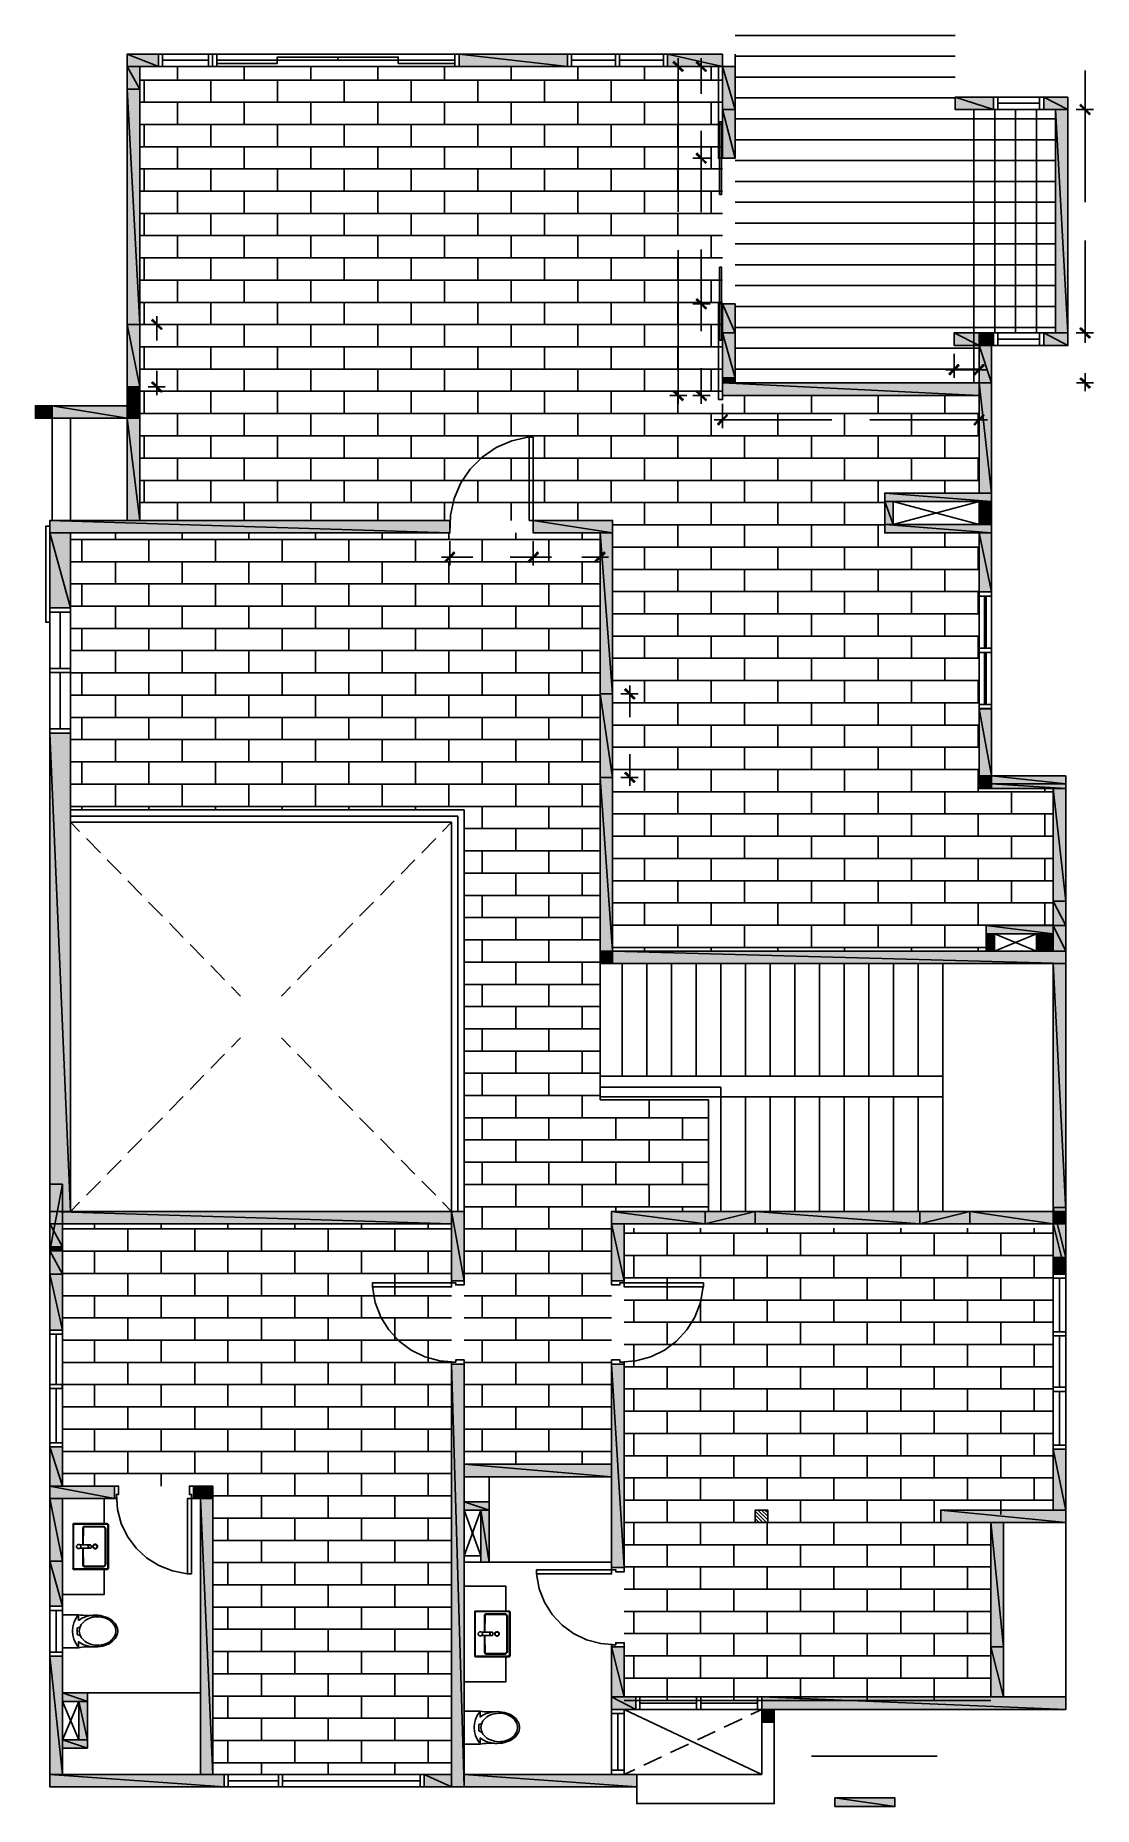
# Model space of a CAD drawing. Header units: millimetres. Extents: x -1176 to 11513, y -336 to 20905.
import ezdxf

# ---------------------------------------------------------------- set-up
doc = ezdxf.new("R2010")
doc.units = ezdxf.units.MM
for name, color, linetype, true_color in [('SRC-FILLSTROKE-000000', 7, 'Continuous', 0x000000), ('SRC-FILLSTROKE-4554a5', 7, 'Continuous', 0x4554a5), ('SRC-FILLSTROKE-636466', 7, 'Continuous', 0x636466), ('SRC-FILLSTROKE-727430', 7, 'Continuous', 0x727430), ('SRC-STROKE-000000', 7, 'Continuous', 0x000000), ('SRC-STROKE-4554a5', 7, 'Continuous', 0x4554a5), ('SRC-STROKE-636466', 7, 'Continuous', 0x636466), ('SRC-STROKE-939598', 7, 'Continuous', 0x939598), ('SRC-STROKE-cd2027', 7, 'Continuous', 0xcd2027)]:
    doc.layers.add(name, color=color, linetype=linetype, true_color=true_color)

msp = doc.modelspace()

# ---------------------------------------------------------------- hatches: boundary and pattern name
at = {"layer": 'SRC-FILLSTROKE-000000', "true_color": 0x000000}
h = msp.add_hatch(color=7, dxfattribs=at)
h.dxf.hatch_style = 1
h.paths.add_polyline_path([(6593, 20483), (6471, 20582), (6482, 20593), (6593, 20483)])
h = msp.add_hatch(color=7, dxfattribs=at)
h.dxf.hatch_style = 1
h.paths.add_polyline_path([(6581, 20472), (6593, 20483), (6471, 20582), (6581, 20472)])
h = msp.add_hatch(color=7, dxfattribs=at)
h.dxf.hatch_style = 1
h.paths.add_polyline_path([(6869, 20483), (6748, 20582), (6760, 20593), (6869, 20483)])
h = msp.add_hatch(color=7, dxfattribs=at)
h.dxf.hatch_style = 1
h.paths.add_polyline_path([(6858, 20472), (6869, 20483), (6748, 20582), (6858, 20472)])
h = msp.add_hatch(color=7, dxfattribs=at)
h.dxf.hatch_style = 1
h.paths.add_polyline_path([(11472, 19966), (11351, 20065), (11362, 20077), (11472, 19966)])
h = msp.add_hatch(color=7, dxfattribs=at)
h.dxf.hatch_style = 1
h.paths.add_polyline_path([(11362, 20077), (11351, 20065), (11472, 19966), (11362, 20077)])
h = msp.add_hatch(color=7, dxfattribs=at)
h.dxf.hatch_style = 1
h.paths.add_polyline_path([(11461, 19955), (11472, 19966), (11351, 20065), (11461, 19955)])
h = msp.add_hatch(color=7, dxfattribs=at)
h.dxf.hatch_style = 1
h.paths.add_polyline_path([(11351, 20065), (11472, 19966), (11461, 19955), (11351, 20065)])
h = msp.add_hatch(color=7, dxfattribs=at)
h.dxf.hatch_style = 1
h.paths.add_polyline_path([(6760, 19494), (6748, 19482), (6869, 19383), (6760, 19494)])
h = msp.add_hatch(color=7, dxfattribs=at)
h.dxf.hatch_style = 1
h.paths.add_polyline_path([(6869, 19383), (6748, 19482), (6760, 19494), (6869, 19383)])
h = msp.add_hatch(color=7, dxfattribs=at)
h.dxf.hatch_style = 1
h.paths.add_polyline_path([(6748, 19482), (6869, 19383), (6858, 19372), (6748, 19482)])
h = msp.add_hatch(color=7, dxfattribs=at)
h.dxf.hatch_style = 1
h.paths.add_polyline_path([(6858, 19372), (6869, 19383), (6748, 19482), (6858, 19372)])
h = msp.add_hatch(color=7, dxfattribs=at)
h.dxf.hatch_style = 1
h.paths.add_polyline_path([(6760, 17748), (6748, 17736), (6869, 17638), (6760, 17748)])
h = msp.add_hatch(color=7, dxfattribs=at)
h.dxf.hatch_style = 1
h.paths.add_polyline_path([(6869, 17638), (6748, 17736), (6760, 17748), (6869, 17638)])
h = msp.add_hatch(color=7, dxfattribs=at)
h.dxf.hatch_style = 1
h.paths.add_polyline_path([(6748, 17736), (6869, 17638), (6858, 17626), (6748, 17736)])
h = msp.add_hatch(color=7, dxfattribs=at)
h.dxf.hatch_style = 1
h.paths.add_polyline_path([(6858, 17626), (6869, 17638), (6748, 17736), (6858, 17626)])
h = msp.add_hatch(color=7, dxfattribs=at)
h.dxf.hatch_style = 1
h.paths.add_polyline_path([(341, 17390), (219, 17488), (231, 17500), (341, 17390)])
h = msp.add_hatch(color=7, dxfattribs=at)
h.dxf.hatch_style = 1
h.paths.add_polyline_path([(330, 17378), (341, 17390), (219, 17488), (330, 17378)])
h = msp.add_hatch(color=7, dxfattribs=at)
h.dxf.hatch_style = 1
h.paths.add_polyline_path([(11362, 17398), (11351, 17386), (11472, 17288), (11362, 17398)])
h = msp.add_hatch(color=7, dxfattribs=at)
h.dxf.hatch_style = 1
h.paths.add_polyline_path([(11351, 17386), (11472, 17288), (11461, 17276), (11351, 17386)])
h = msp.add_hatch(color=7, dxfattribs=at)
h.dxf.hatch_style = 1
h.paths.add_polyline_path([(11474, 17288), (11352, 17386), (11364, 17398), (11474, 17288)])
h = msp.add_hatch(color=7, dxfattribs=at)
h.dxf.hatch_style = 1
h.paths.add_polyline_path([(11474, 17288), (11352, 17386), (11364, 17398), (11474, 17288)])
h = msp.add_hatch(color=7, dxfattribs=at)
h.dxf.hatch_style = 1
h.paths.add_polyline_path([(11462, 17276), (11474, 17288), (11352, 17386), (11462, 17276)])
h = msp.add_hatch(color=7, dxfattribs=at)
h.dxf.hatch_style = 1
h.paths.add_polyline_path([(11462, 17276), (11474, 17288), (11352, 17386), (11462, 17276)])
h = msp.add_hatch(color=7, dxfattribs=at)
h.dxf.hatch_style = 1
h.paths.add_polyline_path([(9889, 16957), (9791, 16836), (9779, 16848), (9889, 16957)])
h = msp.add_hatch(color=7, dxfattribs=at)
h.dxf.hatch_style = 1
h.paths.add_polyline_path([(9901, 16945), (9889, 16957), (9791, 16836), (9901, 16945)])
h = msp.add_hatch(color=7, dxfattribs=at)
h.dxf.hatch_style = 1
h.paths.add_polyline_path([(10080, 16848), (10091, 16836), (10189, 16957), (10080, 16848)])
h = msp.add_hatch(color=7, dxfattribs=at)
h.dxf.hatch_style = 1
h.paths.add_polyline_path([(10091, 16836), (10189, 16957), (10201, 16945), (10091, 16836)])
h = msp.add_hatch(color=7, dxfattribs=at)
h.dxf.hatch_style = 1
h.paths.add_polyline_path([(11364, 16798), (11352, 16786), (11474, 16688), (11364, 16798)])
h = msp.add_hatch(color=7, dxfattribs=at)
h.dxf.hatch_style = 1
h.paths.add_polyline_path([(11364, 16798), (11352, 16786), (11474, 16688), (11364, 16798)])
h = msp.add_hatch(color=7, dxfattribs=at)
h.dxf.hatch_style = 1
h.paths.add_polyline_path([(11352, 16786), (11474, 16688), (11462, 16676), (11352, 16786)])
h = msp.add_hatch(color=7, dxfattribs=at)
h.dxf.hatch_style = 1
h.paths.add_polyline_path([(11352, 16786), (11474, 16688), (11462, 16676), (11352, 16786)])
h = msp.add_hatch(color=7, dxfattribs=at)
h.dxf.hatch_style = 1
h.paths.add_polyline_path([(231, 16750), (219, 16739), (341, 16640), (231, 16750)])
h = msp.add_hatch(color=7, dxfattribs=at)
h.dxf.hatch_style = 1
h.paths.add_polyline_path([(219, 16739), (341, 16640), (330, 16628), (219, 16739)])
h = msp.add_hatch(color=7, dxfattribs=at)
h.dxf.hatch_style = 1
h.paths.add_polyline_path([(6482, 16648), (6471, 16636), (6593, 16538), (6482, 16648)])
h = msp.add_hatch(color=7, dxfattribs=at)
h.dxf.hatch_style = 1
h.paths.add_polyline_path([(6471, 16636), (6593, 16538), (6581, 16526), (6471, 16636)])
h = msp.add_hatch(color=7, dxfattribs=at)
h.dxf.hatch_style = 1
h.paths.add_polyline_path([(6760, 16648), (6748, 16636), (6869, 16538), (6760, 16648)])
h = msp.add_hatch(color=7, dxfattribs=at)
h.dxf.hatch_style = 1
h.paths.add_polyline_path([(6748, 16636), (6869, 16538), (6858, 16526), (6748, 16636)])
h = msp.add_hatch(color=7, dxfattribs=at)
h.dxf.hatch_style = 1
h.paths.add_polyline_path([(7114, 16357), (7016, 16235), (7004, 16247), (7114, 16357)])
h = msp.add_hatch(color=7, dxfattribs=at)
h.dxf.hatch_style = 1
h.paths.add_polyline_path([(7125, 16346), (7114, 16357), (7016, 16235), (7125, 16346)])
h = msp.add_hatch(color=7, dxfattribs=at)
h.dxf.hatch_style = 1
h.paths.add_polyline_path([(10080, 16247), (10091, 16235), (10189, 16357), (10080, 16247)])
h = msp.add_hatch(color=7, dxfattribs=at)
h.dxf.hatch_style = 1
h.paths.add_polyline_path([(10091, 16235), (10189, 16357), (10201, 16346), (10091, 16235)])
h = msp.add_hatch(color=7, dxfattribs=at)
h.dxf.hatch_style = 1
h.paths.add_polyline_path([(3843, 14709), (3745, 14588), (3734, 14599), (3843, 14709)])
h = msp.add_hatch(color=7, dxfattribs=at)
h.dxf.hatch_style = 1
h.paths.add_polyline_path([(3855, 14697), (3843, 14709), (3745, 14588), (3855, 14697)])
h = msp.add_hatch(color=7, dxfattribs=at)
h.dxf.hatch_style = 1
h.paths.add_polyline_path([(4734, 14599), (4745, 14588), (4843, 14709), (4734, 14599)])
h = msp.add_hatch(color=7, dxfattribs=at)
h.dxf.hatch_style = 1
h.paths.add_polyline_path([(4843, 14709), (4745, 14588), (4734, 14599), (4843, 14709)])
h = msp.add_hatch(color=7, dxfattribs=at)
h.dxf.hatch_style = 1
h.paths.add_polyline_path([(4745, 14588), (4843, 14709), (4855, 14697), (4745, 14588)])
h = msp.add_hatch(color=7, dxfattribs=at)
h.dxf.hatch_style = 1
h.paths.add_polyline_path([(4855, 14697), (4843, 14709), (4745, 14588), (4855, 14697)])
h = msp.add_hatch(color=7, dxfattribs=at)
h.dxf.hatch_style = 1
h.paths.add_polyline_path([(5534, 14599), (5546, 14588), (5644, 14709), (5534, 14599)])
h = msp.add_hatch(color=7, dxfattribs=at)
h.dxf.hatch_style = 1
h.paths.add_polyline_path([(5546, 14588), (5644, 14709), (5655, 14697), (5546, 14588)])
h = msp.add_hatch(color=7, dxfattribs=at)
h.dxf.hatch_style = 1
h.paths.add_polyline_path([(6012, 12958), (5890, 13057), (5902, 13069), (6012, 12958)])
h = msp.add_hatch(color=7, dxfattribs=at)
h.dxf.hatch_style = 1
h.paths.add_polyline_path([(6001, 12947), (6012, 12958), (5890, 13057), (6001, 12947)])
h = msp.add_hatch(color=7, dxfattribs=at)
h.dxf.hatch_style = 1
h.paths.add_polyline_path([(5902, 12068), (5890, 12057), (6012, 11958), (5902, 12068)])
h = msp.add_hatch(color=7, dxfattribs=at)
h.dxf.hatch_style = 1
h.paths.add_polyline_path([(5890, 12057), (6012, 11958), (6001, 11946), (5890, 12057)])
h = msp.add_hatch(color=7, dxfattribs=at)
h.dxf.hatch_style = 1
h.paths.add_polyline_path([(-853, 6328), (-853, 7128), (-1003, 6328), (-853, 6328)])
h = msp.add_hatch(color=7, dxfattribs=at)
h.dxf.hatch_style = 1
h.paths.add_polyline_path([(-853, 7128), (-1003, 6328), (-1003, 7128), (-853, 7128)])
h = msp.add_hatch(color=7, dxfattribs=at)
h.dxf.hatch_style = 1
h.paths.add_polyline_path([(7455, 6651), (7455, 6801), (6854, 6651), (7455, 6651)])
h = msp.add_hatch(color=7, dxfattribs=at)
h.dxf.hatch_style = 1
h.paths.add_polyline_path([(7455, 6801), (6854, 6651), (6854, 6801), (7455, 6801)])
h = msp.add_hatch(color=7, dxfattribs=at)
h.dxf.hatch_style = 1
h.paths.add_polyline_path([(10030, 6651), (10030, 6801), (9430, 6651), (10030, 6651)])
h = msp.add_hatch(color=7, dxfattribs=at)
h.dxf.hatch_style = 1
h.paths.add_polyline_path([(10030, 6801), (9430, 6651), (9430, 6801), (10030, 6801)])
h = msp.add_hatch(color=7, dxfattribs=at)
h.dxf.hatch_style = 1
h.paths.add_polyline_path([(11030, 6249), (11180, 6249), (11030, 6848), (11030, 6249)])
h = msp.add_hatch(color=7, dxfattribs=at)
h.dxf.hatch_style = 1
h.paths.add_polyline_path([(11180, 6249), (11030, 6848), (11180, 6848), (11180, 6249)])
h = msp.add_hatch(color=7, dxfattribs=at)
h.dxf.hatch_style = 1
h.paths.add_polyline_path([(-853, 2606), (-1003, 2606), (-853, 2067), (-853, 2606)])
h = msp.add_hatch(color=7, dxfattribs=at)
h.dxf.hatch_style = 1
h.paths.add_polyline_path([(-1003, 2606), (-853, 2067), (-1003, 2067), (-1003, 2606)])
at = {"layer": 'SRC-FILLSTROKE-4554a5', "true_color": 0x4554a5}
h = msp.add_hatch(color=7, dxfattribs=at)
h.dxf.hatch_style = 1
h.paths.add_polyline_path([(7215, 20532), (7065, 20532), (7215, 20016), (7215, 20532)])
h = msp.add_hatch(color=7, dxfattribs=at)
h.dxf.hatch_style = 1
h.paths.add_polyline_path([(7065, 20532), (7215, 20016), (7065, 20016), (7065, 20532)])
h = msp.add_hatch(color=7, dxfattribs=at)
h.dxf.hatch_style = 1
h.paths.add_polyline_path([(7215, 20016), (7065, 20016), (7215, 19433), (7215, 20016)])
h = msp.add_hatch(color=7, dxfattribs=at)
h.dxf.hatch_style = 1
h.paths.add_polyline_path([(7065, 20016), (7215, 19433), (7065, 19433), (7065, 20016)])
h = msp.add_hatch(color=7, dxfattribs=at)
h.dxf.hatch_style = 1
h.paths.add_polyline_path([(7215, 17687), (7065, 17687), (7215, 17337), (7215, 17687)])
h = msp.add_hatch(color=7, dxfattribs=at)
h.dxf.hatch_style = 1
h.paths.add_polyline_path([(7065, 17687), (7215, 17337), (7065, 17337), (7065, 17687)])
h = msp.add_hatch(color=7, dxfattribs=at)
h.dxf.hatch_style = 1
h.paths.add_polyline_path([(7215, 17337), (7065, 17337), (7215, 16797), (7215, 17337)])
h = msp.add_hatch(color=7, dxfattribs=at)
h.dxf.hatch_style = 1
h.paths.add_polyline_path([(7065, 17337), (7215, 16797), (7065, 16797), (7065, 17337)])
h = msp.add_hatch(color=7, dxfattribs=at)
h.dxf.hatch_style = 1
h.paths.add_polyline_path([(10140, 17337), (9840, 17337), (10140, 17187), (10140, 17337)])
h = msp.add_hatch(color=7, dxfattribs=at)
h.dxf.hatch_style = 1
h.paths.add_polyline_path([(9840, 17337), (10140, 17187), (9840, 17187), (9840, 17337)])
h = msp.add_hatch(color=7, dxfattribs=at)
h.dxf.hatch_style = 1
h.paths.add_polyline_path([(7215, 16797), (7065, 16797), (7215, 16737), (7215, 16797)])
h = msp.add_hatch(color=7, dxfattribs=at)
h.dxf.hatch_style = 1
h.paths.add_polyline_path([(7065, 16797), (7215, 16737), (7065, 16737), (7065, 16797)])
h = msp.add_hatch(color=7, dxfattribs=at)
h.dxf.hatch_style = 1
h.paths.add_polyline_path([(10140, 16737), (7065, 16737), (10140, 16587), (10140, 16737)])
h = msp.add_hatch(color=7, dxfattribs=at)
h.dxf.hatch_style = 1
h.paths.add_polyline_path([(7065, 16737), (10140, 16587), (7065, 16587), (7065, 16737)])
at = {"layer": 'SRC-FILLSTROKE-636466', "true_color": 0x636466}
h = msp.add_hatch(color=7, dxfattribs=at)
h.dxf.hatch_style = 1
h.paths.add_polyline_path([(299, 20682), (-76, 20682), (299, 20532), (299, 20682)])
h = msp.add_hatch(color=7, dxfattribs=at)
h.dxf.hatch_style = 1
h.paths.add_polyline_path([(-76, 20682), (299, 20532), (-76, 20532), (-76, 20682)])
h = msp.add_hatch(color=7, dxfattribs=at)
h.dxf.hatch_style = 1
h.paths.add_polyline_path([(5204, 20682), (3904, 20682), (5204, 20532), (5204, 20682)])
h = msp.add_hatch(color=7, dxfattribs=at)
h.dxf.hatch_style = 1
h.paths.add_polyline_path([(3904, 20682), (5204, 20532), (3904, 20532), (3904, 20682)])
h = msp.add_hatch(color=7, dxfattribs=at)
h.dxf.hatch_style = 1
h.paths.add_polyline_path([(7065, 20682), (6405, 20682), (7065, 20532), (7065, 20682)])
h = msp.add_hatch(color=7, dxfattribs=at)
h.dxf.hatch_style = 1
h.paths.add_polyline_path([(6405, 20682), (7065, 20532), (6405, 20532), (6405, 20682)])
h = msp.add_hatch(color=7, dxfattribs=at)
h.dxf.hatch_style = 1
h.paths.add_polyline_path([(74, 20532), (-76, 20532), (74, 20260), (74, 20532)])
h = msp.add_hatch(color=7, dxfattribs=at)
h.dxf.hatch_style = 1
h.paths.add_polyline_path([(-76, 20532), (74, 20260), (-76, 20260), (-76, 20532)])
h = msp.add_hatch(color=7, dxfattribs=at)
h.dxf.hatch_style = 1
h.paths.add_polyline_path([(74, 20260), (-76, 20260), (74, 17439), (74, 20260)])
h = msp.add_hatch(color=7, dxfattribs=at)
h.dxf.hatch_style = 1
h.paths.add_polyline_path([(-76, 20260), (74, 17439), (-76, 17439), (-76, 20260)])
h = msp.add_hatch(color=7, dxfattribs=at)
h.dxf.hatch_style = 1
h.paths.add_polyline_path([(10315, 20166), (9855, 20166), (10315, 20016), (10315, 20166)])
h = msp.add_hatch(color=7, dxfattribs=at)
h.dxf.hatch_style = 1
h.paths.add_polyline_path([(9855, 20166), (10315, 20016), (9855, 20016), (9855, 20166)])
h = msp.add_hatch(color=7, dxfattribs=at)
h.dxf.hatch_style = 1
h.paths.add_polyline_path([(11205, 20166), (10915, 20166), (11205, 20016), (11205, 20166)])
h = msp.add_hatch(color=7, dxfattribs=at)
h.dxf.hatch_style = 1
h.paths.add_polyline_path([(10915, 20166), (11205, 20016), (10915, 20016), (10915, 20166)])
h = msp.add_hatch(color=7, dxfattribs=at)
h.dxf.hatch_style = 1
h.paths.add_polyline_path([(11205, 20016), (11055, 20016), (11205, 17337), (11205, 20016)])
h = msp.add_hatch(color=7, dxfattribs=at)
h.dxf.hatch_style = 1
h.paths.add_polyline_path([(11055, 20016), (11205, 17337), (11055, 17337), (11055, 20016)])
h = msp.add_hatch(color=7, dxfattribs=at)
h.dxf.hatch_style = 1
h.paths.add_polyline_path([(10315, 17337), (10140, 17337), (10315, 17187), (10315, 17337)])
h = msp.add_hatch(color=7, dxfattribs=at)
h.dxf.hatch_style = 1
h.paths.add_polyline_path([(10140, 17337), (10315, 17187), (10140, 17187), (10140, 17337)])
h = msp.add_hatch(color=7, dxfattribs=at)
h.dxf.hatch_style = 1
h.paths.add_polyline_path([(11205, 17337), (10915, 17337), (11205, 17187), (11205, 17337)])
h = msp.add_hatch(color=7, dxfattribs=at)
h.dxf.hatch_style = 1
h.paths.add_polyline_path([(10915, 17337), (11205, 17187), (10915, 17187), (10915, 17337)])
h = msp.add_hatch(color=7, dxfattribs=at)
h.dxf.hatch_style = 1
h.paths.add_polyline_path([(10290, 17187), (10140, 17187), (10290, 16737), (10290, 17187)])
h = msp.add_hatch(color=7, dxfattribs=at)
h.dxf.hatch_style = 1
h.paths.add_polyline_path([(10140, 17187), (10290, 16737), (10140, 16737), (10140, 17187)])
h = msp.add_hatch(color=7, dxfattribs=at)
h.dxf.hatch_style = 1
h.paths.add_polyline_path([(74, 16689), (-76, 16689), (74, 16564), (74, 16689)])
h = msp.add_hatch(color=7, dxfattribs=at)
h.dxf.hatch_style = 1
h.paths.add_polyline_path([(-76, 16689), (74, 16564), (-76, 16564), (-76, 16689)])
h = msp.add_hatch(color=7, dxfattribs=at)
h.dxf.hatch_style = 1
h.paths.add_polyline_path([(10290, 16737), (10140, 16737), (10290, 15417), (10290, 16737)])
h = msp.add_hatch(color=7, dxfattribs=at)
h.dxf.hatch_style = 1
h.paths.add_polyline_path([(10140, 16737), (10290, 15417), (10140, 15417), (10140, 16737)])
h = msp.add_hatch(color=7, dxfattribs=at)
h.dxf.hatch_style = 1
h.paths.add_polyline_path([(-977, 16464), (-1176, 16464), (-977, 16314), (-977, 16464)])
h = msp.add_hatch(color=7, dxfattribs=at)
h.dxf.hatch_style = 1
h.paths.add_polyline_path([(-1176, 16464), (-977, 16314), (-1176, 16314), (-1176, 16464)])
h = msp.add_hatch(color=7, dxfattribs=at)
h.dxf.hatch_style = 1
h.paths.add_polyline_path([(-76, 16464), (-977, 16464), (-76, 16314), (-76, 16464)])
h = msp.add_hatch(color=7, dxfattribs=at)
h.dxf.hatch_style = 1
h.paths.add_polyline_path([(-977, 16464), (-76, 16314), (-977, 16314), (-977, 16464)])
h = msp.add_hatch(color=7, dxfattribs=at)
h.dxf.hatch_style = 1
h.paths.add_polyline_path([(74, 16564), (-76, 16564), (74, 16464), (74, 16564)])
h = msp.add_hatch(color=7, dxfattribs=at)
h.dxf.hatch_style = 1
h.paths.add_polyline_path([(-76, 16564), (74, 16464), (-76, 16464), (-76, 16564)])
h = msp.add_hatch(color=7, dxfattribs=at)
h.dxf.hatch_style = 1
h.paths.add_polyline_path([(74, 16464), (-76, 16464), (74, 16314), (74, 16464)])
h = msp.add_hatch(color=7, dxfattribs=at)
h.dxf.hatch_style = 1
h.paths.add_polyline_path([(-76, 16464), (74, 16314), (-76, 16314), (-76, 16464)])
h = msp.add_hatch(color=7, dxfattribs=at)
h.dxf.hatch_style = 1
h.paths.add_polyline_path([(74, 16314), (-76, 16314), (74, 15088), (74, 16314)])
h = msp.add_hatch(color=7, dxfattribs=at)
h.dxf.hatch_style = 1
h.paths.add_polyline_path([(-76, 16314), (74, 15088), (-76, 15088), (-76, 16314)])
h = msp.add_hatch(color=7, dxfattribs=at)
h.dxf.hatch_style = 1
h.paths.add_polyline_path([(10290, 15417), (9010, 15417), (10290, 15317), (10290, 15417)])
h = msp.add_hatch(color=7, dxfattribs=at)
h.dxf.hatch_style = 1
h.paths.add_polyline_path([(9010, 15417), (10290, 15317), (9010, 15317), (9010, 15417)])
h = msp.add_hatch(color=7, dxfattribs=at)
h.dxf.hatch_style = 1
h.paths.add_polyline_path([(9110, 15317), (9010, 15317), (9110, 15039), (9110, 15317)])
h = msp.add_hatch(color=7, dxfattribs=at)
h.dxf.hatch_style = 1
h.paths.add_polyline_path([(9010, 15317), (9110, 15039), (9010, 15039), (9010, 15317)])
h = msp.add_hatch(color=7, dxfattribs=at)
h.dxf.hatch_style = 1
h.paths.add_polyline_path([(10290, 15317), (10140, 15317), (10290, 15088), (10290, 15317)])
h = msp.add_hatch(color=7, dxfattribs=at)
h.dxf.hatch_style = 1
h.paths.add_polyline_path([(10140, 15317), (10290, 15088), (10140, 15088), (10140, 15317)])
h = msp.add_hatch(color=7, dxfattribs=at)
h.dxf.hatch_style = 1
h.paths.add_polyline_path([(3794, 15088), (-1003, 15088), (3794, 14939), (3794, 15088)])
h = msp.add_hatch(color=7, dxfattribs=at)
h.dxf.hatch_style = 1
h.paths.add_polyline_path([(-1003, 15088), (3794, 14939), (-1003, 14939), (-1003, 15088)])
h = msp.add_hatch(color=7, dxfattribs=at)
h.dxf.hatch_style = 1
h.paths.add_polyline_path([(5745, 15088), (4794, 15088), (5745, 14939), (5745, 15088)])
h = msp.add_hatch(color=7, dxfattribs=at)
h.dxf.hatch_style = 1
h.paths.add_polyline_path([(4794, 15088), (5745, 14939), (4794, 14939), (4794, 15088)])
h = msp.add_hatch(color=7, dxfattribs=at)
h.dxf.hatch_style = 1
h.paths.add_polyline_path([(10290, 15088), (10140, 15088), (10290, 15039), (10290, 15088)])
h = msp.add_hatch(color=7, dxfattribs=at)
h.dxf.hatch_style = 1
h.paths.add_polyline_path([(10140, 15088), (10290, 15039), (10140, 15039), (10140, 15088)])
h = msp.add_hatch(color=7, dxfattribs=at)
h.dxf.hatch_style = 1
h.paths.add_polyline_path([(-755, 14939), (-1003, 14939), (-755, 14039), (-755, 14939)])
h = msp.add_hatch(color=7, dxfattribs=at)
h.dxf.hatch_style = 1
h.paths.add_polyline_path([(-1003, 14939), (-755, 14039), (-1003, 14039), (-1003, 14939)])
h = msp.add_hatch(color=7, dxfattribs=at)
h.dxf.hatch_style = 1
h.paths.add_polyline_path([(5745, 14939), (5595, 14939), (5745, 13008), (5745, 14939)])
h = msp.add_hatch(color=7, dxfattribs=at)
h.dxf.hatch_style = 1
h.paths.add_polyline_path([(5595, 14939), (5745, 13008), (5595, 13008), (5595, 14939)])
h = msp.add_hatch(color=7, dxfattribs=at)
h.dxf.hatch_style = 1
h.paths.add_polyline_path([(10290, 15039), (9010, 15039), (10290, 14939), (10290, 15039)])
h = msp.add_hatch(color=7, dxfattribs=at)
h.dxf.hatch_style = 1
h.paths.add_polyline_path([(9010, 15039), (10290, 14939), (9010, 14939), (9010, 15039)])
h = msp.add_hatch(color=7, dxfattribs=at)
h.dxf.hatch_style = 1
h.paths.add_polyline_path([(10290, 14939), (10140, 14939), (10290, 14231), (10290, 14939)])
h = msp.add_hatch(color=7, dxfattribs=at)
h.dxf.hatch_style = 1
h.paths.add_polyline_path([(10140, 14939), (10290, 14231), (10140, 14231), (10140, 14939)])
h = msp.add_hatch(color=7, dxfattribs=at)
h.dxf.hatch_style = 1
h.paths.add_polyline_path([(10290, 12831), (10140, 12831), (10290, 12024), (10290, 12831)])
h = msp.add_hatch(color=7, dxfattribs=at)
h.dxf.hatch_style = 1
h.paths.add_polyline_path([(10140, 12831), (10290, 12024), (10140, 12024), (10140, 12831)])
h = msp.add_hatch(color=7, dxfattribs=at)
h.dxf.hatch_style = 1
h.paths.add_polyline_path([(-755, 12539), (-1003, 12539), (-755, 6801), (-755, 12539)])
h = msp.add_hatch(color=7, dxfattribs=at)
h.dxf.hatch_style = 1
h.paths.add_polyline_path([(-1003, 12539), (-755, 6801), (-1003, 6801), (-1003, 12539)])
h = msp.add_hatch(color=7, dxfattribs=at)
h.dxf.hatch_style = 1
h.paths.add_polyline_path([(5745, 12007), (5595, 12007), (5745, 9923), (5745, 12007)])
h = msp.add_hatch(color=7, dxfattribs=at)
h.dxf.hatch_style = 1
h.paths.add_polyline_path([(5595, 12007), (5745, 9923), (5595, 9923), (5595, 12007)])
h = msp.add_hatch(color=7, dxfattribs=at)
h.dxf.hatch_style = 1
h.paths.add_polyline_path([(10290, 12024), (10140, 12024), (10290, 11928), (10290, 12024)])
h = msp.add_hatch(color=7, dxfattribs=at)
h.dxf.hatch_style = 1
h.paths.add_polyline_path([(10140, 12024), (10290, 11928), (10140, 11928), (10140, 12024)])
h = msp.add_hatch(color=7, dxfattribs=at)
h.dxf.hatch_style = 1
h.paths.add_polyline_path([(10290, 11928), (10140, 11928), (10290, 11874), (10290, 11928)])
h = msp.add_hatch(color=7, dxfattribs=at)
h.dxf.hatch_style = 1
h.paths.add_polyline_path([(10140, 11928), (10290, 11874), (10140, 11874), (10140, 11928)])
h = msp.add_hatch(color=7, dxfattribs=at)
h.dxf.hatch_style = 1
h.paths.add_polyline_path([(11180, 12024), (10290, 12024), (11180, 11928), (11180, 12024)])
h = msp.add_hatch(color=7, dxfattribs=at)
h.dxf.hatch_style = 1
h.paths.add_polyline_path([(10290, 12024), (11180, 11928), (10290, 11928), (10290, 12024)])
h = msp.add_hatch(color=7, dxfattribs=at)
h.dxf.hatch_style = 1
h.paths.add_polyline_path([(11180, 11928), (10290, 11928), (11180, 11874), (11180, 11928)])
h = msp.add_hatch(color=7, dxfattribs=at)
h.dxf.hatch_style = 1
h.paths.add_polyline_path([(10290, 11928), (11180, 11874), (10290, 11874), (10290, 11928)])
h = msp.add_hatch(color=7, dxfattribs=at)
h.dxf.hatch_style = 1
h.paths.add_polyline_path([(11180, 11874), (11030, 11874), (11180, 10523), (11180, 11874)])
h = msp.add_hatch(color=7, dxfattribs=at)
h.dxf.hatch_style = 1
h.paths.add_polyline_path([(11030, 11874), (11180, 10523), (11030, 10523), (11030, 11874)])
h = msp.add_hatch(color=7, dxfattribs=at)
h.dxf.hatch_style = 1
h.paths.add_polyline_path([(11180, 10523), (11030, 10523), (11180, 10231), (11180, 10523)])
h = msp.add_hatch(color=7, dxfattribs=at)
h.dxf.hatch_style = 1
h.paths.add_polyline_path([(11030, 10523), (11180, 10231), (11030, 10231), (11030, 10523)])
h = msp.add_hatch(color=7, dxfattribs=at)
h.dxf.hatch_style = 1
h.paths.add_polyline_path([(11030, 10231), (10226, 10231), (11030, 10132), (11030, 10231)])
h = msp.add_hatch(color=7, dxfattribs=at)
h.dxf.hatch_style = 1
h.paths.add_polyline_path([(10226, 10231), (11030, 10132), (10226, 10132), (10226, 10231)])
h = msp.add_hatch(color=7, dxfattribs=at)
h.dxf.hatch_style = 1
h.paths.add_polyline_path([(11180, 10231), (11030, 10231), (11180, 9923), (11180, 10231)])
h = msp.add_hatch(color=7, dxfattribs=at)
h.dxf.hatch_style = 1
h.paths.add_polyline_path([(11030, 10231), (11180, 9923), (11030, 9923), (11030, 10231)])
h = msp.add_hatch(color=7, dxfattribs=at)
h.dxf.hatch_style = 1
h.paths.add_polyline_path([(10326, 10132), (10226, 10132), (10326, 9923), (10326, 10132)])
h = msp.add_hatch(color=7, dxfattribs=at)
h.dxf.hatch_style = 1
h.paths.add_polyline_path([(10226, 10132), (10326, 9923), (10226, 9923), (10226, 10132)])
h = msp.add_hatch(color=7, dxfattribs=at)
h.dxf.hatch_style = 1
h.paths.add_polyline_path([(11030, 10132), (10830, 10132), (11030, 9923), (11030, 10132)])
h = msp.add_hatch(color=7, dxfattribs=at)
h.dxf.hatch_style = 1
h.paths.add_polyline_path([(10830, 10132), (11030, 9923), (10830, 9923), (10830, 10132)])
h = msp.add_hatch(color=7, dxfattribs=at)
h.dxf.hatch_style = 1
h.paths.add_polyline_path([(5745, 9923), (5595, 9923), (5745, 9773), (5745, 9923)])
h = msp.add_hatch(color=7, dxfattribs=at)
h.dxf.hatch_style = 1
h.paths.add_polyline_path([(5595, 9923), (5745, 9773), (5595, 9773), (5595, 9923)])
h = msp.add_hatch(color=7, dxfattribs=at)
h.dxf.hatch_style = 1
h.paths.add_polyline_path([(11180, 9923), (5745, 9923), (11180, 9773), (11180, 9923)])
h = msp.add_hatch(color=7, dxfattribs=at)
h.dxf.hatch_style = 1
h.paths.add_polyline_path([(5745, 9923), (11180, 9773), (5745, 9773), (5745, 9923)])
h = msp.add_hatch(color=7, dxfattribs=at)
h.dxf.hatch_style = 1
h.paths.add_polyline_path([(11180, 9773), (11030, 9773), (11180, 6801), (11180, 9773)])
h = msp.add_hatch(color=7, dxfattribs=at)
h.dxf.hatch_style = 1
h.paths.add_polyline_path([(11030, 9773), (11180, 6801), (11030, 6801), (11030, 9773)])
h = msp.add_hatch(color=7, dxfattribs=at)
h.dxf.hatch_style = 1
h.paths.add_polyline_path([(3814, 6801), (-1003, 6801), (3814, 6651), (3814, 6801)])
h = msp.add_hatch(color=7, dxfattribs=at)
h.dxf.hatch_style = 1
h.paths.add_polyline_path([(-1003, 6801), (3814, 6651), (-1003, 6651), (-1003, 6801)])
h = msp.add_hatch(color=7, dxfattribs=at)
h.dxf.hatch_style = 1
h.paths.add_polyline_path([(3964, 6801), (3814, 6801), (3964, 5971), (3964, 6801)])
h = msp.add_hatch(color=7, dxfattribs=at)
h.dxf.hatch_style = 1
h.paths.add_polyline_path([(3814, 6801), (3964, 5971), (3814, 5971), (3814, 6801)])
h = msp.add_hatch(color=7, dxfattribs=at)
h.dxf.hatch_style = 1
h.paths.add_polyline_path([(6854, 6801), (5734, 6801), (6854, 6651), (6854, 6801)])
h = msp.add_hatch(color=7, dxfattribs=at)
h.dxf.hatch_style = 1
h.paths.add_polyline_path([(5734, 6801), (6854, 6651), (5734, 6651), (5734, 6801)])
h = msp.add_hatch(color=7, dxfattribs=at)
h.dxf.hatch_style = 1
h.paths.add_polyline_path([(9430, 6801), (7455, 6801), (9430, 6651), (9430, 6801)])
h = msp.add_hatch(color=7, dxfattribs=at)
h.dxf.hatch_style = 1
h.paths.add_polyline_path([(7455, 6801), (9430, 6651), (7455, 6651), (7455, 6801)])
h = msp.add_hatch(color=7, dxfattribs=at)
h.dxf.hatch_style = 1
h.paths.add_polyline_path([(11030, 6801), (10030, 6801), (11030, 6651), (11030, 6801)])
h = msp.add_hatch(color=7, dxfattribs=at)
h.dxf.hatch_style = 1
h.paths.add_polyline_path([(10030, 6801), (11030, 6651), (10030, 6651), (10030, 6801)])
h = msp.add_hatch(color=7, dxfattribs=at)
h.dxf.hatch_style = 1
h.paths.add_polyline_path([(11180, 6801), (11030, 6801), (11180, 6651), (11180, 6801)])
h = msp.add_hatch(color=7, dxfattribs=at)
h.dxf.hatch_style = 1
h.paths.add_polyline_path([(11030, 6801), (11180, 6651), (11030, 6651), (11030, 6801)])
h = msp.add_hatch(color=7, dxfattribs=at)
h.dxf.hatch_style = 1
h.paths.add_polyline_path([(-853, 6651), (-1003, 6651), (-853, 6375), (-853, 6651)])
h = msp.add_hatch(color=7, dxfattribs=at)
h.dxf.hatch_style = 1
h.paths.add_polyline_path([(-1003, 6651), (-853, 6375), (-1003, 6375), (-1003, 6651)])
h = msp.add_hatch(color=7, dxfattribs=at)
h.dxf.hatch_style = 1
h.paths.add_polyline_path([(5884, 6651), (5734, 6651), (5884, 5971), (5884, 6651)])
h = msp.add_hatch(color=7, dxfattribs=at)
h.dxf.hatch_style = 1
h.paths.add_polyline_path([(5734, 6651), (5884, 5971), (5734, 5971), (5734, 6651)])
h = msp.add_hatch(color=7, dxfattribs=at)
h.dxf.hatch_style = 1
h.paths.add_polyline_path([(11180, 6651), (11030, 6651), (11180, 6050), (11180, 6651)])
h = msp.add_hatch(color=7, dxfattribs=at)
h.dxf.hatch_style = 1
h.paths.add_polyline_path([(11030, 6651), (11180, 6050), (11030, 6050), (11030, 6651)])
h = msp.add_hatch(color=7, dxfattribs=at)
h.dxf.hatch_style = 1
h.paths.add_polyline_path([(-853, 6375), (-1003, 6375), (-853, 6328), (-853, 6375)])
h = msp.add_hatch(color=7, dxfattribs=at)
h.dxf.hatch_style = 1
h.paths.add_polyline_path([(-1003, 6375), (-853, 6328), (-1003, 6328), (-1003, 6375)])
h = msp.add_hatch(color=7, dxfattribs=at)
h.dxf.hatch_style = 1
h.paths.add_polyline_path([(-853, 6328), (-1003, 6328), (-853, 6050), (-853, 6328)])
h = msp.add_hatch(color=7, dxfattribs=at)
h.dxf.hatch_style = 1
h.paths.add_polyline_path([(-1003, 6328), (-853, 6050), (-1003, 6050), (-1003, 6328)])
h = msp.add_hatch(color=7, dxfattribs=at)
h.dxf.hatch_style = 1
h.paths.add_polyline_path([(11180, 6249), (11030, 6249), (11180, 6050), (11180, 6249)])
h = msp.add_hatch(color=7, dxfattribs=at)
h.dxf.hatch_style = 1
h.paths.add_polyline_path([(11030, 6249), (11180, 6050), (11030, 6050), (11030, 6249)])
h = msp.add_hatch(color=7, dxfattribs=at)
h.dxf.hatch_style = 1
h.paths.add_polyline_path([(-853, 6050), (-1003, 6050), (-853, 5377), (-853, 6050)])
h = msp.add_hatch(color=7, dxfattribs=at)
h.dxf.hatch_style = 1
h.paths.add_polyline_path([(-1003, 6050), (-853, 5377), (-1003, 5377), (-1003, 6050)])
h = msp.add_hatch(color=7, dxfattribs=at)
h.dxf.hatch_style = 1
h.paths.add_polyline_path([(3964, 4970), (3814, 4970), (3964, -101), (3964, 4970)])
h = msp.add_hatch(color=7, dxfattribs=at)
h.dxf.hatch_style = 1
h.paths.add_polyline_path([(3814, 4970), (3964, -101), (3814, -101), (3814, 4970)])
h = msp.add_hatch(color=7, dxfattribs=at)
h.dxf.hatch_style = 1
h.paths.add_polyline_path([(5884, 4970), (5734, 4970), (5884, 2530), (5884, 4970)])
h = msp.add_hatch(color=7, dxfattribs=at)
h.dxf.hatch_style = 1
h.paths.add_polyline_path([(5734, 4970), (5884, 2530), (5734, 2530), (5734, 4970)])
h = msp.add_hatch(color=7, dxfattribs=at)
h.dxf.hatch_style = 1
h.paths.add_polyline_path([(-853, 3977), (-1003, 3977), (-853, 3507), (-853, 3977)])
h = msp.add_hatch(color=7, dxfattribs=at)
h.dxf.hatch_style = 1
h.paths.add_polyline_path([(-1003, 3977), (-853, 3507), (-1003, 3507), (-1003, 3977)])
h = msp.add_hatch(color=7, dxfattribs=at)
h.dxf.hatch_style = 1
h.paths.add_polyline_path([(11180, 3950), (11030, 3950), (11180, 3220), (11180, 3950)])
h = msp.add_hatch(color=7, dxfattribs=at)
h.dxf.hatch_style = 1
h.paths.add_polyline_path([(11030, 3950), (11180, 3220), (11030, 3220), (11030, 3950)])
h = msp.add_hatch(color=7, dxfattribs=at)
h.dxf.hatch_style = 1
h.paths.add_polyline_path([(5734, 3770), (3964, 3770), (5734, 3620), (5734, 3770)])
h = msp.add_hatch(color=7, dxfattribs=at)
h.dxf.hatch_style = 1
h.paths.add_polyline_path([(3964, 3770), (5734, 3620), (3964, 3620), (3964, 3770)])
h = msp.add_hatch(color=7, dxfattribs=at)
h.dxf.hatch_style = 1
h.paths.add_polyline_path([(-229, 3507), (-1003, 3507), (-229, 3357), (-229, 3507)])
h = msp.add_hatch(color=7, dxfattribs=at)
h.dxf.hatch_style = 1
h.paths.add_polyline_path([(-1003, 3507), (-229, 3357), (-1003, 3357), (-1003, 3507)])
h = msp.add_hatch(color=7, dxfattribs=at)
h.dxf.hatch_style = 1
h.paths.add_polyline_path([(952, 3507), (721, 3507), (952, 3357), (952, 3507)])
h = msp.add_hatch(color=7, dxfattribs=at)
h.dxf.hatch_style = 1
h.paths.add_polyline_path([(721, 3507), (952, 3357), (721, 3357), (721, 3507)])
h = msp.add_hatch(color=7, dxfattribs=at)
h.dxf.hatch_style = 1
h.paths.add_polyline_path([(-853, 3357), (-1003, 3357), (-853, 2606), (-853, 3357)])
h = msp.add_hatch(color=7, dxfattribs=at)
h.dxf.hatch_style = 1
h.paths.add_polyline_path([(-1003, 3357), (-853, 2606), (-1003, 2606), (-1003, 3357)])
h = msp.add_hatch(color=7, dxfattribs=at)
h.dxf.hatch_style = 1
h.paths.add_polyline_path([(952, 3357), (802, 3357), (952, 49), (952, 3357)])
h = msp.add_hatch(color=7, dxfattribs=at)
h.dxf.hatch_style = 1
h.paths.add_polyline_path([(802, 3357), (952, 49), (802, 49), (802, 3357)])
h = msp.add_hatch(color=7, dxfattribs=at)
h.dxf.hatch_style = 1
h.paths.add_polyline_path([(4264, 3320), (3964, 3320), (4264, 3220), (4264, 3320)])
h = msp.add_hatch(color=7, dxfattribs=at)
h.dxf.hatch_style = 1
h.paths.add_polyline_path([(3964, 3320), (4264, 3220), (3964, 3220), (3964, 3320)])
h = msp.add_hatch(color=7, dxfattribs=at)
h.dxf.hatch_style = 1
h.paths.add_polyline_path([(4264, 3220), (4164, 3220), (4264, 2595), (4264, 3220)])
h = msp.add_hatch(color=7, dxfattribs=at)
h.dxf.hatch_style = 1
h.paths.add_polyline_path([(4164, 3220), (4264, 2595), (4164, 2595), (4164, 3220)])
h = msp.add_hatch(color=7, dxfattribs=at)
h.dxf.hatch_style = 1
h.paths.add_polyline_path([(11180, 3219), (9680, 3219), (11180, 3070), (11180, 3219)])
h = msp.add_hatch(color=7, dxfattribs=at)
h.dxf.hatch_style = 1
h.paths.add_polyline_path([(9680, 3219), (11180, 3070), (9680, 3070), (9680, 3219)])
h = msp.add_hatch(color=7, dxfattribs=at)
h.dxf.hatch_style = 1
h.paths.add_polyline_path([(11180, 3220), (10806, 3220), (11180, 3219), (11180, 3220)])
h = msp.add_hatch(color=7, dxfattribs=at)
h.dxf.hatch_style = 1
h.paths.add_polyline_path([(10806, 3220), (11180, 3219), (10806, 3219), (10806, 3220)])
h = msp.add_hatch(color=7, dxfattribs=at)
h.dxf.hatch_style = 1
h.paths.add_polyline_path([(10434, 3070), (10283, 3070), (10434, 1580), (10434, 3070)])
h = msp.add_hatch(color=7, dxfattribs=at)
h.dxf.hatch_style = 1
h.paths.add_polyline_path([(10283, 3070), (10434, 1580), (10283, 1580), (10283, 3070)])
h = msp.add_hatch(color=7, dxfattribs=at)
h.dxf.hatch_style = 1
h.paths.add_polyline_path([(5884, 1580), (5734, 1580), (5884, 979), (5884, 1580)])
h = msp.add_hatch(color=7, dxfattribs=at)
h.dxf.hatch_style = 1
h.paths.add_polyline_path([(5734, 1580), (5884, 979), (5734, 979), (5734, 1580)])
h = msp.add_hatch(color=7, dxfattribs=at)
h.dxf.hatch_style = 1
h.paths.add_polyline_path([(10434, 1580), (10283, 1580), (10434, 979), (10434, 1580)])
h = msp.add_hatch(color=7, dxfattribs=at)
h.dxf.hatch_style = 1
h.paths.add_polyline_path([(10283, 1580), (10434, 979), (10283, 979), (10283, 1580)])
h = msp.add_hatch(color=7, dxfattribs=at)
h.dxf.hatch_style = 1
h.paths.add_polyline_path([(-853, 1467), (-1003, 1467), (-853, 49), (-853, 1467)])
h = msp.add_hatch(color=7, dxfattribs=at)
h.dxf.hatch_style = 1
h.paths.add_polyline_path([(-1003, 1467), (-853, 49), (-1003, 49), (-1003, 1467)])
h = msp.add_hatch(color=7, dxfattribs=at)
h.dxf.hatch_style = 1
h.paths.add_polyline_path([(-553, 1027), (-853, 1027), (-553, 926), (-553, 1027)])
h = msp.add_hatch(color=7, dxfattribs=at)
h.dxf.hatch_style = 1
h.paths.add_polyline_path([(-853, 1027), (-553, 926), (-853, 926), (-853, 1027)])
h = msp.add_hatch(color=7, dxfattribs=at)
h.dxf.hatch_style = 1
h.paths.add_polyline_path([(-553, 926), (-654, 926), (-553, 926)])
h = msp.add_hatch(color=7, dxfattribs=at)
h.dxf.hatch_style = 1
h.paths.add_polyline_path([(-654, 926), (-553, 926), (-603, 926), (-654, 926)])
h = msp.add_hatch(color=7, dxfattribs=at)
h.dxf.hatch_style = 1
h.paths.add_polyline_path([(-603, 926), (-654, 926), (-553, 925), (-603, 926)])
h = msp.add_hatch(color=7, dxfattribs=at)
h.dxf.hatch_style = 1
h.paths.add_polyline_path([(-654, 926), (-553, 925), (-654, 925), (-654, 926)])
h = msp.add_hatch(color=7, dxfattribs=at)
h.dxf.hatch_style = 1
h.paths.add_polyline_path([(-553, 925), (-654, 925), (-553, 465), (-553, 925)])
h = msp.add_hatch(color=7, dxfattribs=at)
h.dxf.hatch_style = 1
h.paths.add_polyline_path([(-654, 925), (-553, 465), (-654, 465), (-654, 925)])
h = msp.add_hatch(color=7, dxfattribs=at)
h.dxf.hatch_style = 1
h.paths.add_polyline_path([(-553, 926), (-553, 925), (-553, 926)])
h = msp.add_hatch(color=7, dxfattribs=at)
h.dxf.hatch_style = 1
h.paths.add_polyline_path([(6024, 979), (5734, 979), (6024, 829), (6024, 979)])
h = msp.add_hatch(color=7, dxfattribs=at)
h.dxf.hatch_style = 1
h.paths.add_polyline_path([(5734, 979), (6024, 829), (5734, 829), (5734, 979)])
h = msp.add_hatch(color=7, dxfattribs=at)
h.dxf.hatch_style = 1
h.paths.add_polyline_path([(11180, 979), (7533, 979), (11180, 829), (11180, 979)])
h = msp.add_hatch(color=7, dxfattribs=at)
h.dxf.hatch_style = 1
h.paths.add_polyline_path([(7533, 979), (11180, 829), (7533, 829), (7533, 979)])
h = msp.add_hatch(color=7, dxfattribs=at)
h.dxf.hatch_style = 1
h.paths.add_polyline_path([(7683, 829), (7533, 829), (7683, 677), (7683, 829)])
h = msp.add_hatch(color=7, dxfattribs=at)
h.dxf.hatch_style = 1
h.paths.add_polyline_path([(7533, 829), (7683, 677), (7533, 677), (7533, 829)])
h = msp.add_hatch(color=7, dxfattribs=at)
h.dxf.hatch_style = 1
h.paths.add_polyline_path([(-553, 465), (-853, 465), (-553, 365), (-553, 465)])
h = msp.add_hatch(color=7, dxfattribs=at)
h.dxf.hatch_style = 1
h.paths.add_polyline_path([(-853, 465), (-553, 365), (-853, 365), (-853, 465)])
h = msp.add_hatch(color=7, dxfattribs=at)
h.dxf.hatch_style = 1
h.paths.add_polyline_path([(1087, 49), (-1003, 49), (1087, -101), (1087, 49)])
h = msp.add_hatch(color=7, dxfattribs=at)
h.dxf.hatch_style = 1
h.paths.add_polyline_path([(-1003, 49), (1087, -101), (-1003, -101), (-1003, 49)])
h = msp.add_hatch(color=7, dxfattribs=at)
h.dxf.hatch_style = 1
h.paths.add_polyline_path([(3814, 49), (3487, 49), (3814, -101), (3814, 49)])
h = msp.add_hatch(color=7, dxfattribs=at)
h.dxf.hatch_style = 1
h.paths.add_polyline_path([(3487, 49), (3814, -101), (3487, -101), (3487, 49)])
h = msp.add_hatch(color=7, dxfattribs=at)
h.dxf.hatch_style = 1
h.paths.add_polyline_path([(6034, 49), (3964, 49), (6034, -101), (6034, 49)])
h = msp.add_hatch(color=7, dxfattribs=at)
h.dxf.hatch_style = 1
h.paths.add_polyline_path([(3964, 49), (6034, -101), (3964, -101), (3964, 49)])
h = msp.add_hatch(color=7, dxfattribs=at)
h.dxf.hatch_style = 1
h.paths.add_polyline_path([(9130, -233), (8411, -233), (9130, -336), (9130, -233)])
h = msp.add_hatch(color=7, dxfattribs=at)
h.dxf.hatch_style = 1
h.paths.add_polyline_path([(8411, -233), (9130, -336), (8411, -336), (8411, -233)])
at = {"layer": 'SRC-FILLSTROKE-727430', "true_color": 0x727430}
h = msp.add_hatch(color=7, dxfattribs=at)
h.dxf.hatch_style = 1
h.paths.add_polyline_path([(74, 17439), (-76, 17439), (74, 16689), (74, 17439)])
h = msp.add_hatch(color=7, dxfattribs=at)
h.dxf.hatch_style = 1
h.paths.add_polyline_path([(-76, 17439), (74, 16689), (-76, 16689), (-76, 17439)])
h = msp.add_hatch(color=7, dxfattribs=at)
h.dxf.hatch_style = 1
h.paths.add_polyline_path([(5745, 13008), (5595, 13008), (5745, 12007), (5745, 13008)])
h = msp.add_hatch(color=7, dxfattribs=at)
h.dxf.hatch_style = 1
h.paths.add_polyline_path([(5595, 13008), (5745, 12007), (5595, 12007), (5595, 13008)])

# ---------------------------------------------------------------- linework, layer by layer
at = {"layer": 'SRC-FILLSTROKE-000000'}
for points in [[(6593, 20483), (6471, 20582), (6482, 20593), (6593, 20483)], [(6581, 20472), (6593, 20483), (6471, 20582), (6581, 20472)], [(6869, 20483), (6748, 20582), (6760, 20593), (6869, 20483)], [(6858, 20472), (6869, 20483), (6748, 20582), (6858, 20472)], [(11472, 19966), (11351, 20065), (11362, 20077), (11472, 19966)], [(11362, 20077), (11351, 20065), (11472, 19966), (11362, 20077)], [(11461, 19955), (11472, 19966), (11351, 20065), (11461, 19955)], [(11351, 20065), (11472, 19966), (11461, 19955), (11351, 20065)], [(6760, 19494), (6748, 19482), (6869, 19383), (6760, 19494)], [(6869, 19383), (6748, 19482), (6760, 19494), (6869, 19383)], [(6748, 19482), (6869, 19383), (6858, 19372), (6748, 19482)], [(6858, 19372), (6869, 19383), (6748, 19482), (6858, 19372)], [(6760, 17748), (6748, 17736), (6869, 17638), (6760, 17748)], [(6869, 17638), (6748, 17736), (6760, 17748), (6869, 17638)], [(6748, 17736), (6869, 17638), (6858, 17626), (6748, 17736)], [(6858, 17626), (6869, 17638), (6748, 17736), (6858, 17626)], [(341, 17390), (219, 17488), (231, 17500), (341, 17390)], [(330, 17378), (341, 17390), (219, 17488), (330, 17378)], [(11362, 17398), (11351, 17386), (11472, 17288), (11362, 17398)], [(11351, 17386), (11472, 17288), (11461, 17276), (11351, 17386)], [(11474, 17288), (11352, 17386), (11364, 17398), (11474, 17288)], [(11474, 17288), (11352, 17386), (11364, 17398), (11474, 17288)], [(11462, 17276), (11474, 17288), (11352, 17386), (11462, 17276)], [(11462, 17276), (11474, 17288), (11352, 17386), (11462, 17276)], [(9889, 16957), (9791, 16836), (9779, 16848), (9889, 16957)], [(9901, 16945), (9889, 16957), (9791, 16836), (9901, 16945)], [(10080, 16848), (10091, 16836), (10189, 16957), (10080, 16848)], [(10091, 16836), (10189, 16957), (10201, 16945), (10091, 16836)], [(11364, 16798), (11352, 16786), (11474, 16688), (11364, 16798)], [(11364, 16798), (11352, 16786), (11474, 16688), (11364, 16798)], [(11352, 16786), (11474, 16688), (11462, 16676), (11352, 16786)], [(11352, 16786), (11474, 16688), (11462, 16676), (11352, 16786)], [(231, 16750), (219, 16739), (341, 16640), (231, 16750)], [(219, 16739), (341, 16640), (330, 16628), (219, 16739)], [(6482, 16648), (6471, 16636), (6593, 16538), (6482, 16648)], [(6471, 16636), (6593, 16538), (6581, 16526), (6471, 16636)], [(6760, 16648), (6748, 16636), (6869, 16538), (6760, 16648)], [(6748, 16636), (6869, 16538), (6858, 16526), (6748, 16636)], [(7114, 16357), (7016, 16235), (7004, 16247), (7114, 16357)], [(7125, 16346), (7114, 16357), (7016, 16235), (7125, 16346)], [(10080, 16247), (10091, 16235), (10189, 16357), (10080, 16247)], [(10091, 16235), (10189, 16357), (10201, 16346), (10091, 16235)], [(3843, 14709), (3745, 14588), (3734, 14599), (3843, 14709)], [(3855, 14697), (3843, 14709), (3745, 14588), (3855, 14697)], [(4734, 14599), (4745, 14588), (4843, 14709), (4734, 14599)], [(4843, 14709), (4745, 14588), (4734, 14599), (4843, 14709)], [(4745, 14588), (4843, 14709), (4855, 14697), (4745, 14588)], [(4855, 14697), (4843, 14709), (4745, 14588), (4855, 14697)], [(5534, 14599), (5546, 14588), (5644, 14709), (5534, 14599)], [(5546, 14588), (5644, 14709), (5655, 14697), (5546, 14588)], [(6012, 12958), (5890, 13057), (5902, 13069), (6012, 12958)], [(6001, 12947), (6012, 12958), (5890, 13057), (6001, 12947)], [(5902, 12068), (5890, 12057), (6012, 11958), (5902, 12068)], [(5890, 12057), (6012, 11958), (6001, 11946), (5890, 12057)], [(-853, 6328), (-853, 7128), (-1003, 6328), (-853, 6328)], [(-853, 7128), (-1003, 6328), (-1003, 7128), (-853, 7128)], [(7455, 6651), (7455, 6801), (6854, 6651), (7455, 6651)], [(7455, 6801), (6854, 6651), (6854, 6801), (7455, 6801)], [(10030, 6651), (10030, 6801), (9430, 6651), (10030, 6651)], [(10030, 6801), (9430, 6651), (9430, 6801), (10030, 6801)], [(11030, 6249), (11180, 6249), (11030, 6848), (11030, 6249)], [(11180, 6249), (11030, 6848), (11180, 6848), (11180, 6249)], [(-853, 2606), (-1003, 2606), (-853, 2067), (-853, 2606)], [(-1003, 2606), (-853, 2067), (-1003, 2067), (-1003, 2606)]]:
    msp.add_lwpolyline(points, dxfattribs=at)
at = {"layer": 'SRC-FILLSTROKE-4554a5'}
for points in [[(7215, 20532), (7065, 20532), (7215, 20016), (7215, 20532)], [(7065, 20532), (7215, 20016), (7065, 20016), (7065, 20532)], [(7215, 20016), (7065, 20016), (7215, 19433), (7215, 20016)], [(7065, 20016), (7215, 19433), (7065, 19433), (7065, 20016)], [(7215, 17687), (7065, 17687), (7215, 17337), (7215, 17687)], [(7065, 17687), (7215, 17337), (7065, 17337), (7065, 17687)], [(7215, 17337), (7065, 17337), (7215, 16797), (7215, 17337)], [(7065, 17337), (7215, 16797), (7065, 16797), (7065, 17337)], [(10140, 17337), (9840, 17337), (10140, 17187), (10140, 17337)], [(9840, 17337), (10140, 17187), (9840, 17187), (9840, 17337)], [(7215, 16797), (7065, 16797), (7215, 16737), (7215, 16797)], [(7065, 16797), (7215, 16737), (7065, 16737), (7065, 16797)], [(10140, 16737), (7065, 16737), (10140, 16587), (10140, 16737)], [(7065, 16737), (10140, 16587), (7065, 16587), (7065, 16737)]]:
    msp.add_lwpolyline(points, dxfattribs=at)
at = {"layer": 'SRC-FILLSTROKE-636466'}
for points in [[(299, 20682), (-76, 20682), (299, 20532), (299, 20682)], [(-76, 20682), (299, 20532), (-76, 20532), (-76, 20682)], [(5204, 20682), (3904, 20682), (5204, 20532), (5204, 20682)], [(3904, 20682), (5204, 20532), (3904, 20532), (3904, 20682)], [(7065, 20682), (6405, 20682), (7065, 20532), (7065, 20682)], [(6405, 20682), (7065, 20532), (6405, 20532), (6405, 20682)], [(74, 20532), (-76, 20532), (74, 20260), (74, 20532)], [(-76, 20532), (74, 20260), (-76, 20260), (-76, 20532)], [(74, 20260), (-76, 20260), (74, 17439), (74, 20260)], [(-76, 20260), (74, 17439), (-76, 17439), (-76, 20260)], [(10315, 20166), (9855, 20166), (10315, 20016), (10315, 20166)], [(9855, 20166), (10315, 20016), (9855, 20016), (9855, 20166)], [(11205, 20166), (10915, 20166), (11205, 20016), (11205, 20166)], [(10915, 20166), (11205, 20016), (10915, 20016), (10915, 20166)], [(11205, 20016), (11055, 20016), (11205, 17337), (11205, 20016)], [(11055, 20016), (11205, 17337), (11055, 17337), (11055, 20016)], [(10315, 17337), (10140, 17337), (10315, 17187), (10315, 17337)], [(10140, 17337), (10315, 17187), (10140, 17187), (10140, 17337)], [(11205, 17337), (10915, 17337), (11205, 17187), (11205, 17337)], [(10915, 17337), (11205, 17187), (10915, 17187), (10915, 17337)], [(10290, 17187), (10140, 17187), (10290, 16737), (10290, 17187)], [(10140, 17187), (10290, 16737), (10140, 16737), (10140, 17187)], [(74, 16689), (-76, 16689), (74, 16564), (74, 16689)], [(-76, 16689), (74, 16564), (-76, 16564), (-76, 16689)], [(10290, 16737), (10140, 16737), (10290, 15417), (10290, 16737)], [(10140, 16737), (10290, 15417), (10140, 15417), (10140, 16737)], [(-977, 16464), (-1176, 16464), (-977, 16314), (-977, 16464)], [(-1176, 16464), (-977, 16314), (-1176, 16314), (-1176, 16464)], [(-76, 16464), (-977, 16464), (-76, 16314), (-76, 16464)], [(-977, 16464), (-76, 16314), (-977, 16314), (-977, 16464)], [(74, 16564), (-76, 16564), (74, 16464), (74, 16564)], [(-76, 16564), (74, 16464), (-76, 16464), (-76, 16564)], [(74, 16464), (-76, 16464), (74, 16314), (74, 16464)], [(-76, 16464), (74, 16314), (-76, 16314), (-76, 16464)], [(74, 16314), (-76, 16314), (74, 15088), (74, 16314)], [(-76, 16314), (74, 15088), (-76, 15088), (-76, 16314)], [(10290, 15417), (9010, 15417), (10290, 15317), (10290, 15417)], [(9010, 15417), (10290, 15317), (9010, 15317), (9010, 15417)], [(9110, 15317), (9010, 15317), (9110, 15039), (9110, 15317)], [(9010, 15317), (9110, 15039), (9010, 15039), (9010, 15317)], [(10290, 15317), (10140, 15317), (10290, 15088), (10290, 15317)], [(10140, 15317), (10290, 15088), (10140, 15088), (10140, 15317)], [(3794, 15088), (-1003, 15088), (3794, 14939), (3794, 15088)], [(-1003, 15088), (3794, 14939), (-1003, 14939), (-1003, 15088)], [(5745, 15088), (4794, 15088), (5745, 14939), (5745, 15088)], [(4794, 15088), (5745, 14939), (4794, 14939), (4794, 15088)], [(10290, 15088), (10140, 15088), (10290, 15039), (10290, 15088)], [(10140, 15088), (10290, 15039), (10140, 15039), (10140, 15088)], [(-755, 14939), (-1003, 14939), (-755, 14039), (-755, 14939)], [(-1003, 14939), (-755, 14039), (-1003, 14039), (-1003, 14939)], [(5745, 14939), (5595, 14939), (5745, 13008), (5745, 14939)], [(5595, 14939), (5745, 13008), (5595, 13008), (5595, 14939)], [(10290, 15039), (9010, 15039), (10290, 14939), (10290, 15039)], [(9010, 15039), (10290, 14939), (9010, 14939), (9010, 15039)], [(10290, 14939), (10140, 14939), (10290, 14231), (10290, 14939)], [(10140, 14939), (10290, 14231), (10140, 14231), (10140, 14939)], [(10290, 12831), (10140, 12831), (10290, 12024), (10290, 12831)], [(10140, 12831), (10290, 12024), (10140, 12024), (10140, 12831)], [(-755, 12539), (-1003, 12539), (-755, 6801), (-755, 12539)], [(-1003, 12539), (-755, 6801), (-1003, 6801), (-1003, 12539)], [(5745, 12007), (5595, 12007), (5745, 9923), (5745, 12007)], [(5595, 12007), (5745, 9923), (5595, 9923), (5595, 12007)], [(10290, 12024), (10140, 12024), (10290, 11928), (10290, 12024)], [(10140, 12024), (10290, 11928), (10140, 11928), (10140, 12024)], [(10290, 11928), (10140, 11928), (10290, 11874), (10290, 11928)], [(10140, 11928), (10290, 11874), (10140, 11874), (10140, 11928)], [(11180, 12024), (10290, 12024), (11180, 11928), (11180, 12024)], [(10290, 12024), (11180, 11928), (10290, 11928), (10290, 12024)], [(11180, 11928), (10290, 11928), (11180, 11874), (11180, 11928)], [(10290, 11928), (11180, 11874), (10290, 11874), (10290, 11928)], [(11180, 11874), (11030, 11874), (11180, 10523), (11180, 11874)], [(11030, 11874), (11180, 10523), (11030, 10523), (11030, 11874)], [(11180, 10523), (11030, 10523), (11180, 10231), (11180, 10523)], [(11030, 10523), (11180, 10231), (11030, 10231), (11030, 10523)], [(11030, 10231), (10226, 10231), (11030, 10132), (11030, 10231)], [(10226, 10231), (11030, 10132), (10226, 10132), (10226, 10231)], [(11180, 10231), (11030, 10231), (11180, 9923), (11180, 10231)], [(11030, 10231), (11180, 9923), (11030, 9923), (11030, 10231)], [(10326, 10132), (10226, 10132), (10326, 9923), (10326, 10132)], [(10226, 10132), (10326, 9923), (10226, 9923), (10226, 10132)], [(11030, 10132), (10830, 10132), (11030, 9923), (11030, 10132)], [(10830, 10132), (11030, 9923), (10830, 9923), (10830, 10132)], [(5745, 9923), (5595, 9923), (5745, 9773), (5745, 9923)], [(5595, 9923), (5745, 9773), (5595, 9773), (5595, 9923)], [(11180, 9923), (5745, 9923), (11180, 9773), (11180, 9923)], [(5745, 9923), (11180, 9773), (5745, 9773), (5745, 9923)], [(11180, 9773), (11030, 9773), (11180, 6801), (11180, 9773)], [(11030, 9773), (11180, 6801), (11030, 6801), (11030, 9773)], [(3814, 6801), (-1003, 6801), (3814, 6651), (3814, 6801)], [(-1003, 6801), (3814, 6651), (-1003, 6651), (-1003, 6801)], [(3964, 6801), (3814, 6801), (3964, 5971), (3964, 6801)], [(3814, 6801), (3964, 5971), (3814, 5971), (3814, 6801)], [(6854, 6801), (5734, 6801), (6854, 6651), (6854, 6801)], [(5734, 6801), (6854, 6651), (5734, 6651), (5734, 6801)], [(9430, 6801), (7455, 6801), (9430, 6651), (9430, 6801)], [(7455, 6801), (9430, 6651), (7455, 6651), (7455, 6801)], [(11030, 6801), (10030, 6801), (11030, 6651), (11030, 6801)], [(10030, 6801), (11030, 6651), (10030, 6651), (10030, 6801)], [(11180, 6801), (11030, 6801), (11180, 6651), (11180, 6801)], [(11030, 6801), (11180, 6651), (11030, 6651), (11030, 6801)], [(-853, 6651), (-1003, 6651), (-853, 6375), (-853, 6651)], [(-1003, 6651), (-853, 6375), (-1003, 6375), (-1003, 6651)], [(5884, 6651), (5734, 6651), (5884, 5971), (5884, 6651)], [(5734, 6651), (5884, 5971), (5734, 5971), (5734, 6651)], [(11180, 6651), (11030, 6651), (11180, 6050), (11180, 6651)], [(11030, 6651), (11180, 6050), (11030, 6050), (11030, 6651)], [(-853, 6375), (-1003, 6375), (-853, 6328), (-853, 6375)], [(-1003, 6375), (-853, 6328), (-1003, 6328), (-1003, 6375)], [(-853, 6328), (-1003, 6328), (-853, 6050), (-853, 6328)], [(-1003, 6328), (-853, 6050), (-1003, 6050), (-1003, 6328)], [(11180, 6249), (11030, 6249), (11180, 6050), (11180, 6249)], [(11030, 6249), (11180, 6050), (11030, 6050), (11030, 6249)], [(-853, 6050), (-1003, 6050), (-853, 5377), (-853, 6050)], [(-1003, 6050), (-853, 5377), (-1003, 5377), (-1003, 6050)], [(3964, 4970), (3814, 4970), (3964, -101), (3964, 4970)], [(3814, 4970), (3964, -101), (3814, -101), (3814, 4970)], [(5884, 4970), (5734, 4970), (5884, 2530), (5884, 4970)], [(5734, 4970), (5884, 2530), (5734, 2530), (5734, 4970)], [(-853, 3977), (-1003, 3977), (-853, 3507), (-853, 3977)], [(-1003, 3977), (-853, 3507), (-1003, 3507), (-1003, 3977)], [(11180, 3950), (11030, 3950), (11180, 3220), (11180, 3950)], [(11030, 3950), (11180, 3220), (11030, 3220), (11030, 3950)], [(5734, 3770), (3964, 3770), (5734, 3620), (5734, 3770)], [(3964, 3770), (5734, 3620), (3964, 3620), (3964, 3770)], [(-229, 3507), (-1003, 3507), (-229, 3357), (-229, 3507)], [(-1003, 3507), (-229, 3357), (-1003, 3357), (-1003, 3507)], [(952, 3507), (721, 3507), (952, 3357), (952, 3507)], [(721, 3507), (952, 3357), (721, 3357), (721, 3507)], [(-853, 3357), (-1003, 3357), (-853, 2606), (-853, 3357)], [(-1003, 3357), (-853, 2606), (-1003, 2606), (-1003, 3357)], [(952, 3357), (802, 3357), (952, 49), (952, 3357)], [(802, 3357), (952, 49), (802, 49), (802, 3357)], [(4264, 3320), (3964, 3320), (4264, 3220), (4264, 3320)], [(3964, 3320), (4264, 3220), (3964, 3220), (3964, 3320)], [(4264, 3220), (4164, 3220), (4264, 2595), (4264, 3220)], [(4164, 3220), (4264, 2595), (4164, 2595), (4164, 3220)], [(11180, 3219), (9680, 3219), (11180, 3070), (11180, 3219)], [(9680, 3219), (11180, 3070), (9680, 3070), (9680, 3219)], [(11180, 3220), (10806, 3220), (11180, 3219), (11180, 3220)], [(10806, 3220), (11180, 3219), (10806, 3219), (10806, 3220)], [(10434, 3070), (10283, 3070), (10434, 1580), (10434, 3070)], [(10283, 3070), (10434, 1580), (10283, 1580), (10283, 3070)], [(5884, 1580), (5734, 1580), (5884, 979), (5884, 1580)], [(5734, 1580), (5884, 979), (5734, 979), (5734, 1580)], [(10434, 1580), (10283, 1580), (10434, 979), (10434, 1580)], [(10283, 1580), (10434, 979), (10283, 979), (10283, 1580)], [(-853, 1467), (-1003, 1467), (-853, 49), (-853, 1467)], [(-1003, 1467), (-853, 49), (-1003, 49), (-1003, 1467)], [(-553, 1027), (-853, 1027), (-553, 926), (-553, 1027)], [(-853, 1027), (-553, 926), (-853, 926), (-853, 1027)], [(-553, 926), (-654, 926), (-553, 926)], [(-654, 926), (-553, 926), (-603, 926), (-654, 926)], [(-603, 926), (-654, 926), (-553, 925), (-603, 926)], [(-654, 926), (-553, 925), (-654, 925), (-654, 926)], [(-553, 925), (-654, 925), (-553, 465), (-553, 925)], [(-654, 925), (-553, 465), (-654, 465), (-654, 925)], [(-553, 926), (-553, 925), (-553, 926)], [(6024, 979), (5734, 979), (6024, 829), (6024, 979)], [(5734, 979), (6024, 829), (5734, 829), (5734, 979)], [(11180, 979), (7533, 979), (11180, 829), (11180, 979)], [(7533, 979), (11180, 829), (7533, 829), (7533, 979)], [(7683, 829), (7533, 829), (7683, 677), (7683, 829)], [(7533, 829), (7683, 677), (7533, 677), (7533, 829)], [(-553, 465), (-853, 465), (-553, 365), (-553, 465)], [(-853, 465), (-553, 365), (-853, 365), (-853, 465)], [(1087, 49), (-1003, 49), (1087, -101), (1087, 49)], [(-1003, 49), (1087, -101), (-1003, -101), (-1003, 49)], [(3814, 49), (3487, 49), (3814, -101), (3814, 49)], [(3487, 49), (3814, -101), (3487, -101), (3487, 49)], [(6034, 49), (3964, 49), (6034, -101), (6034, 49)], [(3964, 49), (6034, -101), (3964, -101), (3964, 49)], [(9130, -233), (8411, -233), (9130, -336), (9130, -233)], [(8411, -233), (9130, -336), (8411, -336), (8411, -233)]]:
    msp.add_lwpolyline(points, dxfattribs=at)
at = {"layer": 'SRC-FILLSTROKE-727430'}
for points in [[(74, 17439), (-76, 17439), (74, 16689), (74, 17439)], [(-76, 17439), (74, 16689), (-76, 16689), (-76, 17439)], [(5745, 13008), (5595, 13008), (5745, 12007), (5745, 13008)], [(5595, 13008), (5745, 12007), (5595, 12007), (5595, 13008)]]:
    msp.add_lwpolyline(points, dxfattribs=at)
at = {"layer": 'SRC-STROKE-000000'}
for points in [[(-76, 20682), (7065, 20682)], [(-76, 20682), (-76, 15088)], [(74, 20532), (299, 20532), (299, 20682), (299, 20532)], [(349, 20532), (299, 20532), (299, 20682), (349, 20682), (349, 20532)], [(349, 20607), (899, 20607)], [(949, 20532), (899, 20532), (899, 20682), (949, 20682), (949, 20532)], [(999, 20532), (949, 20532), (949, 20682), (999, 20682), (999, 20532)], [(999, 20607), (3854, 20607)], [(1724, 20607), (1724, 20570), (999, 20570), (999, 20607), (1724, 20607)], [(2449, 20645), (2449, 20607), (1724, 20607), (1724, 20645), (2449, 20645)], [(1724, 20607), (1724, 20607)], [(2449, 20645), (2449, 20607), (3174, 20607), (3174, 20645), (2449, 20645)], [(2449, 20607), (2449, 20607)], [(3174, 20607), (3174, 20607)], [(3174, 20607), (3174, 20570), (3854, 20570), (3854, 20607), (3174, 20607)], [(3904, 20532), (3854, 20532), (3854, 20682), (3904, 20682), (3904, 20532)], [(3904, 20532), (3904, 20682)], [(5204, 20682), (5204, 20532)], [(5254, 20532), (5204, 20532), (5204, 20682), (5254, 20682), (5254, 20532)], [(5779, 20607), (5254, 20607)], [(5829, 20532), (5779, 20532), (5779, 20682), (5829, 20682), (5829, 20532)], [(6354, 20607), (5829, 20607)], [(6405, 20532), (6354, 20532), (6354, 20682), (6405, 20682), (6405, 20532)], [(6405, 20532), (6405, 20682)], [(6532, 20633), (6532, 18789)], [(6809, 20633), (6809, 20206)], [(7215, 20682), (7215, 19433)], [(74, 20532), (4565, 20532)], [(74, 20532), (74, 15088)], [(74, 20532), (4414, 20532)], [(4565, 20532), (7215, 20532)], [(6638, 20532), (6432, 20532)], [(6915, 20532), (6708, 20532)], [(7065, 20532), (7065, 19433)], [(7065, 20532), (7065, 19433), (7215, 19433)], [(7215, 20532), (7215, 19433)], [(11411, 19915), (11411, 20483)], [(11055, 20016), (9855, 20016)], [(10915, 20016), (10915, 20166), (10315, 20166), (10315, 20016), (10915, 20016)], [(10365, 20016), (10315, 20016), (10315, 20166), (10365, 20166), (10365, 20016)], [(10365, 20091), (10865, 20091)], [(10915, 20016), (10865, 20016), (10865, 20166), (10915, 20166), (10915, 20016)], [(11055, 20016), (11055, 17337)], [(11205, 20166), (11205, 17187)], [(11306, 20016), (11512, 20016)], [(11306, 20016), (11512, 20016)], [(11411, 20115), (11411, 18907)], [(6809, 19333), (6809, 19759)], [(6914, 19433), (6708, 19433)], [(6914, 19433), (6708, 19433)], [(6809, 19532), (6809, 18784)], [(6532, 16487), (6532, 18330)], [(6809, 17587), (6809, 18336)], [(11411, 17237), (11411, 18446)], [(6914, 17687), (6708, 17687)], [(6914, 17687), (6708, 17687)], [(6809, 17787), (6809, 17360)], [(7065, 17687), (7065, 16587)], [(7065, 17687), (7065, 16587)], [(7215, 17687), (7065, 17687)], [(7215, 17687), (7215, 16737)], [(-76, 17439), (74, 17439)], [(174, 17439), (380, 17439)], [(280, 17539), (280, 17246)], [(11413, 17437), (11413, 17220)], [(11413, 17437), (11413, 17220)], [(10140, 17337), (9840, 17337), (9840, 17187), (10140, 17187)], [(11055, 17337), (10140, 17337)], [(10140, 17337), (10140, 17187), (10140, 15417)], [(10160, 17337), (10140, 17337)], [(10315, 17187), (10315, 17337)], [(10365, 17187), (10315, 17187), (10315, 17337), (10365, 17337), (10365, 17187)], [(10365, 17262), (10865, 17262)], [(10915, 17187), (10865, 17187), (10865, 17337), (10915, 17337), (10915, 17187)], [(11055, 17337), (10915, 17337), (10915, 17187)], [(11306, 17337), (11512, 17337)], [(11306, 17337), (11513, 17337)], [(11306, 17337), (11513, 17337)], [(9840, 17087), (9840, 16797)], [(11205, 17187), (10140, 17187)], [(10140, 17087), (10140, 16797)], [(10290, 17187), (10290, 15088)], [(280, 16589), (280, 16882)], [(6809, 16487), (6809, 16914)], [(9740, 16896), (10240, 16896)], [(11413, 16637), (11413, 16855)], [(11413, 16637), (11413, 16855)], [(74, 16689), (-76, 16689)], [(174, 16689), (380, 16689)], [(6637, 16587), (6432, 16587)], [(6914, 16587), (6708, 16587)], [(10140, 16587), (7065, 16587)], [(10140, 16737), (7215, 16737)], [(11308, 16737), (11513, 16737)], [(11308, 16737), (11513, 16737)], [(74, 15088), (74, 16464), (74, 16564), (-76, 16564), (-76, 16464), (-826, 16464), (-1176, 16464), (-1176, 16314), (-977, 16314), (-977, 15088)], [(-977, 16464), (-76, 16464), (-76, 16314), (-977, 16314), (-977, 16464)], [(7065, 16487), (7065, 16197)], [(10140, 16487), (10140, 16197)], [(-755, 15088), (-755, 16314)], [(6965, 16296), (8373, 16296)], [(10240, 16296), (8832, 16296)], [(9010, 15267), (9010, 15417)], [(10140, 14939), (9010, 14939), (9010, 15417), (10140, 15417), (9010, 15417)], [(10140, 15039), (9110, 15039), (9110, 15317), (10140, 15317), (10140, 15039)], [(10140, 15317), (9110, 15039)], [(9110, 15317), (10140, 15039)], [(10140, 15039), (10140, 15317)], [(3794, 15088), (-1003, 15088)], [(-1003, -101), (-1003, 15088)], [(3794, 14939), (3794, 15088)], [(5745, 15088), (4794, 15088)], [(4794, 15088), (4794, 14939), (5745, 14939), (5745, 15088), (4794, 15088)], [(9010, 15267), (9010, 15088)], [(10290, 15088), (10290, 11874)], [(-1003, 15019), (-1052, 15019), (-1052, 13869), (-1003, 13869)], [(3794, 14939), (-755, 14939)], [(-755, 14939), (-755, 6801)], [(-755, 14939), (-755, 14789)], [(5745, 14939), (5595, 14939)], [(5595, 14939), (5595, 9773)], [(5595, 14939), (5595, 9923), (11030, 9923)], [(5745, 14939), (5745, 9773)], [(10140, 14939), (9010, 14939)], [(10140, 14939), (9690, 14939)], [(10140, 14939), (10140, 11874)], [(3794, 14839), (3794, 14548)], [(4794, 14839), (4794, 14548)], [(4794, 14839), (4794, 14548)], [(5595, 14839), (5595, 14548)], [(3694, 14648), (4071, 14648)], [(4895, 14648), (4518, 14648)], [(4694, 14648), (5012, 14648)], [(5695, 14648), (5377, 14648)], [(-755, 14039), (-1003, 14039)], [(-1003, 13989), (-1003, 14039), (-755, 14039), (-755, 13989), (-1003, 13989)], [(10140, 14231), (10140, 12832), (10290, 12832), (10290, 14231), (10140, 14231)], [(10290, 14231), (10290, 12831), (10140, 12831), (10140, 14231), (10290, 14231)], [(10290, 14181), (10290, 14231), (10140, 14231), (10140, 14181), (10290, 14181)], [(10205, 13556), (10205, 14181)], [(10225, 13556), (10225, 14181)], [(-879, 13989), (-879, 13314)], [(10290, 13506), (10290, 13556), (10140, 13556), (10140, 13506), (10290, 13506)], [(10205, 12881), (10205, 13506)], [(10225, 12881), (10225, 13506)], [(-1003, 13264), (-1003, 13314), (-755, 13314), (-755, 13264), (-1003, 13264)], [(-879, 13264), (-879, 12588)], [(5745, 13008), (5745, 12007), (5595, 12007), (5595, 13008), (5745, 13008)], [(5844, 13008), (6051, 13008)], [(5951, 13107), (5951, 12731)], [(10290, 12831), (10290, 12881), (10140, 12881), (10140, 12831), (10290, 12831)], [(-853, 12539), (-1003, 12539), (-755, 12539), (-755, 12588), (-1003, 12588), (-1003, 12539)], [(-755, 12539), (-1003, 12539)], [(5951, 11907), (5951, 12284)], [(5844, 12007), (6051, 12007)], [(11180, 12024), (10140, 12024)], [(11180, 6651), (11180, 12024)], [(11030, 11874), (10140, 11874)], [(11030, 9923), (11030, 11874)], [(-755, 11618), (3964, 11618)], [(-755, 11543), (3889, 11543), (3889, 6801)], [(3964, 11618), (3964, 5971)], [(-755, 11468), (3814, 11468)], [(-647, 11358), (-755, 11468)], [(-398, 11104), (-564, 11273)], [(3624, 11273), (3458, 11104)], [(3814, 11468), (3707, 11358)], [(3814, 11468), (3814, 6801), (3814, 5971)], [(-150, 10850), (-315, 11020)], [(3375, 11020), (3209, 10850)], [(98, 10596), (-67, 10765)], [(3126, 10765), (2960, 10596)], [(347, 10342), (181, 10511)], [(2877, 10511), (2711, 10342)], [(596, 10088), (430, 10257)], [(2629, 10257), (2463, 10088)], [(10226, 10231), (10226, 9923), (11030, 9923), (11030, 10231), (10226, 10231)], [(845, 9834), (679, 10003)], [(2380, 10003), (2215, 9834)], [(10326, 10132), (10326, 9923), (10830, 9923), (10830, 10132), (10326, 10132)], [(10326, 10132), (10830, 9923)], [(10326, 9923), (10830, 10132)], [(5595, 9773), (11030, 9773)], [(5595, 9773), (5595, 8422)], [(6156, 9773), (6156, 8422), (5861, 8422), (5861, 9773), (6156, 9773)], [(6452, 9773), (6452, 8422), (6156, 8422), (6156, 9773), (6452, 9773)], [(6748, 9773), (6748, 8422), (6452, 8422), (6452, 9773), (6748, 9773)], [(7044, 9773), (7044, 8422), (6748, 8422), (6748, 9773), (7044, 9773)], [(7339, 9773), (7339, 8422), (7044, 8422), (7044, 9773), (7339, 9773)], [(7635, 9773), (7635, 8422), (7339, 8422), (7339, 9773), (7635, 9773)], [(7931, 9773), (7931, 8422), (7635, 8422), (7635, 9773), (7931, 9773)], [(8227, 9773), (8227, 8422), (7931, 8422), (7931, 9773), (8227, 9773)], [(8523, 9773), (8523, 8422), (8227, 8422), (8227, 9773), (8523, 9773)], [(8818, 9773), (8818, 8422), (8523, 8422), (8523, 9773), (8818, 9773)], [(9114, 9773), (9114, 8422), (8818, 8422), (8818, 9773), (9114, 9773)], [(9410, 9773), (9410, 8422), (9114, 8422), (9114, 9773), (9410, 9773)], [(9705, 9773), (9705, 8422), (9410, 8422), (9410, 9773), (9705, 9773)], [(11030, 9773), (11030, 6801)], [(1093, 9580), (928, 9749)], [(2132, 9749), (1966, 9580)], [(1284, 9385), (1176, 9495)], [(1883, 9495), (1775, 9385)], [(1284, 8884), (1176, 8773)], [(1883, 8773), (1775, 8884)], [(1093, 8689), (928, 8520)], [(2132, 8520), (1966, 8689)], [(845, 8435), (679, 8265)], [(2380, 8265), (2215, 8435)], [(5595, 8422), (5595, 8177), (9705, 8177), (9705, 8422), (5595, 8422)], [(7044, 8291), (5595, 8291), (5595, 8140)], [(7044, 6801), (7044, 8291)], [(596, 8181), (430, 8012)], [(2629, 8012), (2463, 8181)], [(6894, 8140), (5595, 8140)], [(5734, 6801), (6894, 6801), (6894, 8140)], [(7339, 8177), (7339, 6801), (7044, 6801), (7044, 8177), (7339, 8177)], [(7635, 8177), (7635, 6801), (7339, 6801), (7339, 8177), (7635, 8177)], [(7931, 8177), (7931, 6801), (7635, 6801), (7635, 8177), (7931, 8177)], [(8227, 8177), (8227, 6801), (7931, 6801), (7931, 8177), (8227, 8177)], [(8523, 8177), (8523, 6801), (8227, 6801), (8227, 8177), (8523, 8177)], [(8818, 8177), (8818, 6801), (8523, 6801), (8523, 8177), (8818, 8177)], [(9114, 8177), (9114, 6801), (8818, 6801), (8818, 8177), (9114, 8177)], [(9410, 8177), (9410, 6801), (9114, 6801), (9114, 8177), (9410, 8177)], [(9705, 8177), (9705, 6801), (9410, 6801), (9410, 8177), (9705, 8177)], [(347, 7926), (181, 7757)], [(2877, 7757), (2711, 7926)], [(98, 7673), (-67, 7503)], [(3126, 7503), (2960, 7673)], [(-150, 7418), (-315, 7249)], [(3375, 7249), (3209, 7418)], [(-398, 7165), (-564, 6995)], [(3624, 6995), (3458, 7165)], [(3964, 6801), (-853, 6801)], [(-647, 6911), (-755, 6801)], [(3814, 6801), (3707, 6911)], [(11030, 6801), (5734, 6801)], [(5734, 5971), (5734, 6801)], [(7455, 6651), (6854, 6651), (6854, 6801), (7455, 6801), (7455, 6651)], [(10030, 6651), (9430, 6651), (9430, 6801), (10030, 6801), (10030, 6651)], [(10030, 6651), (10030, 6801)], [(11030, 6249), (11030, 6848), (11180, 6848), (11180, 6249), (11030, 6249)], [(11030, 6801), (11030, 3220)], [(3814, 6651), (-853, 6651)], [(-853, 3507), (-853, 6651)], [(11030, 6651), (5734, 6651)], [(5884, 5971), (5884, 6651)], [(6834, 6651), (7584, 6651)], [(11030, 6749), (11030, 6599)], [(11180, 6651), (11180, 3070)], [(3964, 5971), (3814, 5971)], [(3964, 5971), (3814, 5971), (3814, 5945), (3865, 5945), (3865, 5920), (3964, 5920), (3964, 5971)], [(5884, 5971), (5734, 5971)], [(5734, 5971), (5884, 5971), (5884, 5945), (5834, 5945), (5834, 5920), (5734, 5920), (5734, 5971)], [(11030, 6050), (11180, 6050)], [(11030, 6001), (11030, 6050), (11180, 6050), (11180, 6001), (11030, 6001)], [(11105, 6001), (11105, 5358)], [(2864, 5896), (3814, 5896), (3814, 5945), (2864, 5945), (2864, 5896)], [(2864, 5896), (2897, 5708), (2964, 5534), (3061, 5380), (3185, 5246), (3330, 5138), (3494, 5058), (3674, 5009), (3864, 4995)], [(5833, 4995), (6023, 5009), (6203, 5058), (6367, 5138), (6512, 5246), (6636, 5380), (6733, 5534), (6800, 5708), (6833, 5896)], [(6834, 5896), (5884, 5896), (5884, 5945), (6834, 5945), (6834, 5896)], [(-1003, 5377), (-853, 5377), (-853, 3977), (-1003, 3977), (-1003, 5377)], [(-853, 5328), (-853, 5377), (-1003, 5377), (-1003, 5328), (-853, 5328)], [(-928, 5328), (-928, 4727)], [(11030, 5309), (11030, 5358), (11180, 5358), (11180, 5309), (11030, 5309)], [(11105, 5334), (11105, 5334)], [(11105, 5309), (11105, 4692)], [(3964, 4970), (3814, 4970), (3814, 4995), (3865, 4995), (3865, 5020), (3964, 5020), (3964, 4970)], [(3814, 4970), (3814, -101)], [(3964, 4970), (3814, 4970)], [(3814, 4970), (3814, 4470)], [(3964, 4970), (3964, -101)], [(5734, 4970), (5884, 4970), (5884, 4995), (5834, 4995), (5834, 5020), (5734, 5020), (5734, 4970)], [(5734, 2455), (5734, 4970)], [(5734, 4970), (5884, 4970)], [(5734, 4970), (5884, 4970)], [(5884, 2480), (5884, 4970)], [(-854, 4677), (-854, 4727), (-1003, 4727), (-1003, 4677), (-854, 4677)], [(-928, 4677), (-928, 4027)], [(11030, 4642), (11030, 4692), (11180, 4692), (11180, 4642), (11030, 4642)], [(11105, 4666), (11105, 4666)], [(11105, 4642), (11105, 4000)], [(-853, 3977), (-853, 4027), (-1003, 4027), (-1003, 3977), (-853, 3977)], [(11030, 3950), (11030, 4000), (11180, 4000), (11180, 3950), (11030, 3950)], [(11180, 3950), (11030, 3950)], [(5734, 3770), (3964, 3770)], [(5734, 3620), (3964, 3620)], [(4264, 3320), (3964, 3320), (3964, 3620), (4264, 3620), (4264, 3320)], [(-180, 3507), (-853, 3507)], [(-229, 3507), (-229, 3357), (-205, 3357), (-205, 3407), (-180, 3407), (-180, 3507), (-229, 3507)], [(-205, 3407), (-193, 3227), (-147, 3057), (-71, 2902), (31, 2763), (157, 2646), (303, 2554), (467, 2490), (645, 2457)], [(952, 3507), (670, 3507)], [(721, 3507), (721, 3357), (696, 3357), (696, 3407), (670, 3407), (670, 3507), (721, 3507)], [(952, 49), (952, 3507)], [(-205, 3357), (-853, 3357)], [(802, 49), (-853, 49), (-853, 3357)], [(-353, 3057), (-353, 3357), (-853, 3357), (-853, 2207), (-353, 2207), (-353, 2507)], [(952, 3357), (646, 3357)], [(646, 2457), (646, 3357), (696, 3357), (696, 2457), (646, 2457)], [(802, 49), (802, 3357)], [(4264, 2595), (3964, 2595), (3964, 3320), (4264, 3320), (4264, 2595)], [(4164, 2670), (3964, 2670), (3964, 3220), (4164, 3220), (4164, 2670)], [(4164, 2670), (3964, 3220)], [(3964, 2670), (4164, 3220)], [(7455, 3069), (7605, 3069), (7605, 3219), (7455, 3219), (7455, 3069)], [(11180, 3220), (9680, 3220)], [(9680, 3220), (9680, 3070)], [(-716, 3057), (-718, 3057), (-720, 3057), (-722, 3056), (-723, 3055), (-724, 3053), (-725, 3051), (-726, 3050), (-726, 3048)], [(-725, 3047), (-725, 2517)], [(-716, 3050), (-717, 3050), (-717, 3050), (-718, 3050), (-718, 3050), (-719, 3049), (-719, 3049), (-719, 3048), (-719, 3048)], [(-718, 3047), (-718, 2517)], [(-316, 3057), (-716, 3057)], [(-316, 3050), (-716, 3050)], [(-608, 3002), (-609, 2817), (-609, 2802)], [(-587, 3024), (-591, 3024), (-595, 3023), (-599, 3021), (-602, 3018), (-605, 3015), (-607, 3011), (-608, 3007), (-608, 3003)], [(-601, 3002), (-602, 2817), (-602, 2802)], [(-587, 3017), (-590, 3017), (-592, 3016), (-595, 3015), (-597, 3013), (-599, 3011), (-600, 3008), (-601, 3005), (-601, 3003)], [(-366, 3023), (-586, 3023)], [(-366, 3017), (-586, 3017)], [(-334, 2992), (-335, 2999), (-337, 3005), (-340, 3010), (-344, 3015), (-348, 3019), (-354, 3022), (-360, 3024), (-366, 3024)], [(-341, 2992), (-342, 2997), (-343, 3002), (-346, 3006), (-349, 3010), (-352, 3013), (-357, 3015), (-361, 3017), (-366, 3017)], [(-341, 2572), (-341, 2992)], [(-334, 2572), (-334, 2992)], [(-302, 3042), (-302, 3045), (-303, 3048), (-304, 3050), (-306, 3052), (-308, 3054), (-311, 3056), (-314, 3056), (-317, 3057)], [(-308, 3042), (-308, 3044), (-309, 3045), (-310, 3047), (-311, 3048), (-312, 3049), (-313, 3050), (-315, 3050), (-317, 3050)], [(-308, 2522), (-308, 3042)], [(-301, 2522), (-301, 3042)], [(9680, 3070), (11180, 3070)], [(10283, 3070), (10283, 979)], [(10434, 3070), (10434, 979)], [(11180, 979), (11180, 3070), (10434, 3070), (10434, 979), (11180, 979)], [(-658, 2808), (-663, 2807), (-668, 2806), (-672, 2804), (-675, 2801), (-678, 2797), (-681, 2793), (-682, 2788), (-683, 2783), (-682, 2778), (-681, 2773), (-678, 2769), (-675, 2765), (-672, 2762), (-668, 2760), (-663, 2759), (-658, 2758), (-653, 2759), (-648, 2760), (-644, 2762), (-640, 2765), (-637, 2769), (-635, 2773), (-633, 2778), (-633, 2783), (-633, 2788), (-635, 2793), (-637, 2797), (-640, 2801), (-644, 2804), (-648, 2806), (-653, 2807), (-658, 2808)], [(-518, 2802), (-642, 2802)], [(-642, 2762), (-518, 2762)], [(-609, 2762), (-609, 2747), (-608, 2562)], [(-602, 2762), (-602, 2748), (-601, 2562)], [(-543, 2762), (-543, 2802)], [(-540, 2762), (-540, 2802)], [(-508, 2792), (-508, 2794), (-509, 2796), (-510, 2798), (-511, 2799), (-513, 2801), (-514, 2802), (-516, 2802), (-518, 2802)], [(-518, 2763), (-516, 2763), (-514, 2764), (-513, 2764), (-511, 2766), (-510, 2767), (-509, 2769), (-508, 2771), (-508, 2773)], [(-508, 2772), (-508, 2792)], [(-460, 2810), (-465, 2810), (-470, 2808), (-475, 2806), (-479, 2802), (-482, 2798), (-485, 2794), (-486, 2788), (-487, 2783), (-486, 2777), (-485, 2772), (-482, 2768), (-479, 2764), (-475, 2760), (-470, 2758), (-465, 2756), (-460, 2756), (-454, 2756), (-449, 2758), (-444, 2760), (-440, 2764), (-437, 2768), (-434, 2772), (-433, 2777), (-432, 2783), (-433, 2788), (-434, 2794), (-437, 2798), (-440, 2802), (-444, 2806), (-449, 2808), (-454, 2810), (-460, 2810)], [(-460, 2805), (-464, 2805), (-468, 2804), (-472, 2802), (-476, 2799), (-478, 2796), (-480, 2792), (-482, 2787), (-482, 2783), (-482, 2778), (-480, 2774), (-478, 2770), (-476, 2767), (-472, 2764), (-468, 2762), (-464, 2761), (-460, 2760), (-455, 2761), (-451, 2762), (-447, 2764), (-444, 2767), (-441, 2770), (-439, 2774), (-438, 2778), (-437, 2783), (-438, 2787), (-439, 2792), (-441, 2796), (-444, 2799), (-447, 2802), (-451, 2804), (-455, 2805), (-460, 2805)], [(-853, 2606), (-1003, 2606), (-1003, 2067), (-853, 2067), (-853, 2606)], [(-608, 2563), (-608, 2558), (-607, 2554), (-605, 2550), (-602, 2547), (-599, 2545), (-595, 2543), (-591, 2541), (-587, 2541)], [(-601, 2563), (-601, 2560), (-600, 2557), (-599, 2554), (-597, 2552), (-595, 2550), (-592, 2549), (-590, 2548), (-587, 2548)], [(-366, 2547), (-361, 2548), (-357, 2549), (-352, 2551), (-349, 2554), (-346, 2558), (-343, 2562), (-342, 2567), (-341, 2572)], [(-366, 2540), (-360, 2541), (-354, 2543), (-348, 2546), (-344, 2549), (-340, 2554), (-337, 2560), (-335, 2566), (-334, 2572)], [(4264, 2595), (5734, 2595)], [(-726, 2518), (-726, 2516), (-725, 2514), (-724, 2512), (-723, 2511), (-722, 2509), (-720, 2508), (-718, 2508), (-716, 2508)], [(-719, 2518), (-719, 2517), (-719, 2516), (-719, 2516), (-718, 2516), (-718, 2515), (-717, 2515), (-717, 2515), (-716, 2515)], [(-716, 2514), (-316, 2514)], [(-716, 2507), (-316, 2507)], [(-586, 2547), (-366, 2547)], [(-586, 2540), (-366, 2540)], [(-317, 2508), (-314, 2508), (-311, 2509), (-308, 2510), (-306, 2512), (-304, 2514), (-303, 2517), (-302, 2519), (-302, 2522)], [(-317, 2514), (-315, 2514), (-313, 2515), (-312, 2515), (-311, 2516), (-310, 2518), (-309, 2519), (-308, 2521), (-308, 2522)], [(4833, 2455), (5734, 2455), (5734, 2505), (4833, 2505), (4833, 2455)], [(4833, 2455), (4866, 2277), (4930, 2114), (5022, 1967), (5139, 1841), (5278, 1739), (5433, 1663), (5603, 1618), (5784, 1605)], [(5884, 2530), (5734, 2530), (5734, 2505), (5783, 2505), (5783, 2480), (5884, 2480), (5884, 2530)], [(4464, 2009), (4464, 2309), (3964, 2309), (3964, 1159), (4464, 1159), (4464, 1459)], [(-853, 2067), (-853, 1467), (-1003, 1467), (-1003, 2067), (-853, 2067)], [(-853, 2016), (-853, 2067), (-1003, 2067), (-1003, 2016), (-853, 2016)], [(-928, 1516), (-928, 2016)], [(-853, 1569), (-853, 1964)], [(-853, 1964), (-661, 1964)], [(-668, 1954), (-696, 1912), (-716, 1866), (-728, 1818), (-733, 1770), (-728, 1721), (-716, 1673), (-696, 1627), (-668, 1585)], [(-662, 1964), (-635, 1960), (-609, 1958), (-583, 1956), (-556, 1955), (-530, 1955), (-504, 1956), (-477, 1957), (-451, 1960)], [(-661, 1964), (-661, 1895)], [(-661, 1644), (-641, 1629), (-619, 1615), (-594, 1604), (-568, 1595), (-541, 1587), (-514, 1582), (-484, 1579), (-456, 1578), (-427, 1580), (-398, 1583), (-371, 1588), (-344, 1596), (-318, 1606), (-294, 1617), (-272, 1631), (-252, 1646), (-235, 1662), (-220, 1680), (-208, 1699), (-199, 1718), (-192, 1738), (-189, 1759), (-189, 1779), (-192, 1800), (-199, 1820), (-208, 1839), (-220, 1858), (-235, 1876), (-252, 1892), (-272, 1907), (-294, 1920), (-318, 1932), (-344, 1941), (-371, 1949), (-398, 1955), (-427, 1959), (-456, 1959), (-484, 1959), (-514, 1956), (-541, 1951), (-568, 1943), (-594, 1933), (-619, 1922), (-641, 1909), (-661, 1895)], [(-650, 1769), (-649, 1749), (-645, 1729), (-637, 1710), (-627, 1691), (-613, 1674), (-597, 1658), (-579, 1643), (-560, 1630), (-537, 1619), (-514, 1610), (-489, 1604), (-464, 1600), (-439, 1598), (-413, 1598), (-387, 1602), (-362, 1607), (-338, 1615), (-315, 1625), (-294, 1636), (-275, 1650), (-258, 1666), (-244, 1682), (-232, 1700), (-222, 1719), (-217, 1739), (-214, 1759), (-214, 1779), (-217, 1799), (-222, 1819), (-232, 1838), (-244, 1856), (-258, 1873), (-275, 1888), (-294, 1902), (-315, 1914), (-338, 1923), (-362, 1931), (-387, 1937), (-413, 1939), (-439, 1940), (-464, 1938), (-489, 1934), (-514, 1927), (-537, 1918), (-560, 1908), (-579, 1895), (-597, 1880), (-613, 1865), (-627, 1847), (-637, 1828), (-645, 1809), (-649, 1789), (-650, 1769)], [(4101, 2009), (4099, 2009), (4097, 2008), (4096, 2008), (4094, 2006), (4093, 2005), (4092, 2003), (4092, 2001), (4091, 1999)], [(4092, 1999), (4092, 1469)], [(4101, 2002), (4101, 2002), (4100, 2002), (4100, 2002), (4099, 2001), (4099, 2001), (4099, 2000), (4099, 2000), (4099, 1999)], [(4099, 1999), (4099, 1469)], [(4501, 2009), (4102, 2009)], [(4501, 2002), (4102, 2002)], [(4209, 1954), (4208, 1770), (4208, 1754)], [(4231, 1976), (4226, 1976), (4222, 1974), (4219, 1972), (4215, 1970), (4213, 1966), (4211, 1963), (4210, 1959), (4209, 1954)], [(4216, 1954), (4215, 1768), (4215, 1754)], [(4231, 1969), (4228, 1969), (4225, 1968), (4223, 1966), (4221, 1965), (4219, 1963), (4217, 1960), (4217, 1957), (4216, 1954)], [(4452, 1976), (4231, 1976)], [(4452, 1969), (4231, 1969)], [(4483, 1944), (4483, 1951), (4481, 1957), (4478, 1962), (4474, 1967), (4469, 1971), (4464, 1974), (4458, 1975), (4451, 1976)], [(4476, 1944), (4476, 1949), (4474, 1954), (4472, 1958), (4469, 1962), (4465, 1965), (4461, 1967), (4456, 1968), (4451, 1969)], [(4477, 1524), (4477, 1944)], [(4483, 1524), (4483, 1944)], [(4516, 1995), (4515, 1998), (4514, 2000), (4513, 2003), (4511, 2005), (4509, 2007), (4507, 2008), (4504, 2009), (4501, 2009)], [(4509, 1995), (4509, 1996), (4509, 1998), (4508, 1999), (4507, 2000), (4506, 2002), (4504, 2002), (4503, 2003), (4501, 2003)], [(4509, 1474), (4509, 1994)], [(4516, 1474), (4516, 1994)], [(-676, 1728), (-676, 1803), (-640, 1819)], [(-636, 1710), (-676, 1728)], [(4160, 1760), (4155, 1759), (4150, 1758), (4146, 1755), (4142, 1752), (4139, 1749), (4137, 1744), (4135, 1740), (4135, 1735), (4135, 1730), (4137, 1725), (4139, 1721), (4142, 1717), (4146, 1714), (4150, 1712), (4155, 1710), (4160, 1710), (4165, 1710), (4169, 1712), (4174, 1714), (4177, 1717), (4180, 1721), (4183, 1725), (4184, 1730), (4185, 1735), (4184, 1740), (4183, 1744), (4180, 1749), (4177, 1752), (4174, 1755), (4169, 1758), (4165, 1759), (4160, 1760)], [(4300, 1754), (4175, 1754)], [(4175, 1715), (4300, 1715)], [(4208, 1715), (4208, 1699), (4209, 1514)], [(4215, 1715), (4215, 1700), (4216, 1514)], [(4275, 1715), (4275, 1754)], [(4278, 1715), (4278, 1754)], [(4309, 1745), (4309, 1747), (4309, 1749), (4308, 1751), (4307, 1752), (4305, 1753), (4303, 1754), (4302, 1755), (4300, 1755)], [(4300, 1715), (4302, 1715), (4303, 1715), (4305, 1716), (4307, 1718), (4308, 1719), (4309, 1721), (4309, 1722), (4309, 1724)], [(4309, 1724), (4309, 1745)], [(4358, 1762), (4353, 1761), (4347, 1760), (4343, 1757), (4339, 1754), (4335, 1750), (4333, 1745), (4331, 1740), (4331, 1735), (4331, 1729), (4333, 1724), (4335, 1720), (4339, 1715), (4343, 1712), (4347, 1710), (4353, 1708), (4358, 1708), (4364, 1708), (4369, 1710), (4373, 1712), (4377, 1715), (4381, 1720), (4383, 1724), (4385, 1729), (4385, 1735), (4385, 1740), (4383, 1745), (4381, 1750), (4377, 1754), (4373, 1757), (4369, 1760), (4364, 1761), (4358, 1762)], [(4358, 1757), (4353, 1757), (4349, 1755), (4345, 1753), (4342, 1751), (4339, 1747), (4337, 1744), (4336, 1739), (4335, 1735), (4336, 1730), (4337, 1726), (4339, 1722), (4342, 1719), (4345, 1716), (4349, 1714), (4353, 1713), (4358, 1712), (4363, 1713), (4367, 1714), (4371, 1716), (4374, 1719), (4377, 1722), (4379, 1726), (4380, 1730), (4381, 1735), (4380, 1739), (4379, 1744), (4377, 1747), (4374, 1751), (4371, 1753), (4367, 1755), (4363, 1757), (4358, 1757)], [(-853, 1467), (-853, 1516), (-1003, 1516), (-1003, 1467), (-853, 1467)], [(-661, 1569), (-853, 1569)], [(-466, 1578), (-491, 1580), (-516, 1581), (-541, 1581), (-566, 1580), (-591, 1579), (-615, 1576), (-640, 1573), (-665, 1569)], [(-661, 1644), (-661, 1569)], [(4209, 1514), (4210, 1510), (4211, 1506), (4213, 1502), (4215, 1499), (4219, 1496), (4222, 1494), (4226, 1493), (4231, 1493)], [(4216, 1514), (4217, 1511), (4217, 1509), (4219, 1506), (4221, 1504), (4223, 1502), (4225, 1501), (4228, 1500), (4231, 1500)], [(4231, 1499), (4452, 1499)], [(4231, 1492), (4452, 1492)], [(4451, 1500), (4456, 1500), (4461, 1502), (4465, 1504), (4469, 1507), (4472, 1511), (4474, 1515), (4476, 1520), (4476, 1525)], [(4451, 1493), (4458, 1493), (4464, 1495), (4469, 1498), (4474, 1502), (4478, 1507), (4481, 1512), (4483, 1518), (4483, 1525)], [(5884, 1580), (5734, 1580), (5734, 1605), (5783, 1605), (5783, 1629), (5884, 1629), (5884, 1580)], [(5734, 829), (5734, 1605)], [(5884, 979), (5884, 1629)], [(4091, 1469), (4092, 1467), (4092, 1466), (4093, 1464), (4094, 1462), (4096, 1461), (4097, 1460), (4099, 1460), (4101, 1459)], [(4099, 1469), (4099, 1469), (4099, 1468), (4099, 1468), (4099, 1467), (4100, 1467), (4100, 1467), (4101, 1467), (4101, 1467)], [(4102, 1466), (4501, 1466)], [(4102, 1459), (4501, 1459)], [(4501, 1459), (4504, 1460), (4507, 1461), (4509, 1462), (4511, 1464), (4513, 1466), (4514, 1468), (4515, 1471), (4516, 1474)], [(4501, 1466), (4503, 1466), (4504, 1466), (4506, 1467), (4507, 1468), (4508, 1469), (4509, 1471), (4509, 1472), (4509, 1474)], [(-853, 926), (-853, 1027), (-553, 1027), (-553, 365)], [(-853, 926), (-654, 926), (-654, 465), (-853, 465), (-853, 926)], [(-853, 465), (-654, 926)], [(-654, 465), (-853, 926)], [(-553, 1027), (802, 1027)], [(10434, 979), (11180, 979), (11180, 829), (5734, 829)], [(10283, 979), (5884, 979)], [(5884, 829), (6024, 829), (6024, 979)], [(6073, 829), (6024, 829), (6024, 979), (6073, 979), (6073, 829)], [(6753, 904), (6073, 904)], [(6803, 829), (6753, 829), (6753, 979), (6803, 979), (6803, 829)], [(7482, 904), (6803, 904)], [(7533, 829), (7482, 829), (7482, 979), (7533, 979), (7533, 829)], [(7533, 979), (7533, 829)], [(3964, 413), (3964, 808)], [(3964, 808), (4156, 808)], [(4150, 798), (4122, 756), (4101, 710), (4089, 662), (4085, 613), (4089, 564), (4101, 516), (4122, 471), (4150, 428)], [(4142, 572), (4142, 647), (4178, 662)], [(4156, 808), (4182, 805), (4208, 802), (4235, 800), (4261, 799), (4288, 799), (4314, 800), (4340, 802), (4367, 804)], [(4156, 808), (4156, 738)], [(4156, 487), (4177, 472), (4199, 459), (4223, 448), (4249, 438), (4276, 431), (4304, 425), (4333, 422), (4362, 422), (4391, 423), (4419, 426), (4447, 432), (4474, 440), (4500, 450), (4523, 461), (4546, 474), (4565, 489), (4583, 506), (4598, 523), (4610, 542), (4619, 562), (4625, 582), (4629, 602), (4629, 623), (4625, 644), (4619, 663), (4610, 683), (4598, 701), (4583, 719), (4565, 736), (4546, 751), (4523, 764), (4500, 775), (4474, 786), (4447, 793), (4419, 798), (4391, 802), (4362, 804), (4333, 802), (4304, 799), (4276, 794), (4249, 786), (4223, 777), (4199, 766), (4177, 753), (4156, 738)], [(4167, 613), (4169, 592), (4173, 572), (4181, 553), (4191, 534), (4204, 517), (4220, 501), (4238, 486), (4258, 474), (4280, 463), (4303, 455), (4328, 448), (4354, 444), (4379, 442), (4405, 443), (4431, 445), (4456, 451), (4480, 459), (4502, 468), (4523, 480), (4542, 493), (4560, 509), (4574, 526), (4586, 544), (4595, 563), (4601, 583), (4604, 602), (4604, 623), (4601, 643), (4595, 662), (4586, 681), (4574, 700), (4560, 716), (4542, 732), (4523, 745), (4502, 757), (4480, 767), (4456, 775), (4431, 780), (4405, 783), (4379, 783), (4354, 782), (4328, 778), (4303, 771), (4280, 763), (4258, 752), (4238, 739), (4220, 724), (4204, 708), (4191, 691), (4181, 672), (4173, 653), (4169, 633), (4167, 613)], [(5734, 49), (5734, 829)], [(5734, 779), (5734, 829), (5884, 829), (5884, 779), (5734, 779)], [(5809, 99), (5809, 779)], [(5884, 49), (5884, 829)], [(5884, 829), (7533, 49)], [(7533, 677), (7533, 49), (6034, 49), (6034, -101), (6034, -300), (7683, -300), (7683, 677), (7533, 677)], [(7298, 718), (7083, 617)], [(7533, 829), (7404, 769)], [(7533, 677), (7533, 829)], [(7683, -101), (7683, 829)], [(-853, 465), (-853, 365), (-553, 365)], [(4181, 553), (4142, 572)], [(4156, 487), (4156, 413)], [(6976, 566), (6762, 465)], [(4156, 413), (3964, 413)], [(4352, 422), (4327, 424), (4302, 425), (4277, 425), (4252, 424), (4227, 422), (4202, 420), (4177, 417), (4153, 413)], [(6333, 262), (6119, 161)], [(6655, 414), (6441, 313)], [(8129, 268), (9636, 268)], [(3814, 49), (952, 49)], [(1137, 49), (1087, 49), (1087, -101), (1137, -101), (1137, 49)], [(1787, 49), (1737, 49), (1737, -101), (1787, -101), (1787, 49)], [(3487, 49), (3437, 49), (3437, -101), (3487, -101), (3487, 49)], [(5884, 49), (3964, 49)], [(5734, 49), (5734, 99), (5884, 99), (5884, 49), (5734, 49)], [(6012, 110), (5884, 49)], [(5884, 49), (7533, 49)], [(6034, -101), (-1003, -101)], [(1137, -26), (1737, -26)], [(1787, -26), (3437, -26)], [(8411, -233), (8411, -336), (9130, -336), (9130, -233), (8411, -233)]]:
    msp.add_lwpolyline(points, dxfattribs=at)
at = {"layer": 'SRC-STROKE-4554a5'}
for points in [[(7215, 20905), (9855, 20905)], [(7215, 20656), (9855, 20656)], [(527, 20370), (527, 20532)], [(1328, 20370), (1328, 20532)], [(2128, 20370), (2128, 20532)], [(2928, 20370), (2928, 20532)], [(3728, 20370), (3728, 20532)], [(4528, 20370), (4528, 20532)], [(5328, 20370), (5328, 20532)], [(6129, 20370), (6129, 20532)], [(6928, 20370), (6928, 20532)], [(7015, 20532), (7065, 20532), (7065, 19433), (7015, 19433), (7015, 20532)], [(7215, 20405), (9855, 20405)], [(74, 20370), (7065, 20370)], [(128, 20104), (128, 20370)], [(928, 20104), (928, 20370)], [(1728, 20104), (1728, 20370)], [(2527, 20104), (2527, 20370)], [(3328, 20104), (3328, 20370)], [(4128, 20104), (4128, 20370)], [(4928, 20104), (4928, 20370)], [(5728, 20104), (5728, 20370)], [(6528, 20104), (6528, 20370)], [(74, 20104), (7065, 20104)], [(527, 19837), (527, 20104)], [(1328, 19837), (1328, 20104)], [(2128, 19837), (2128, 20104)], [(2928, 19837), (2928, 20104)], [(3728, 19837), (3728, 20104)], [(4528, 19837), (4528, 20104)], [(5328, 19837), (5328, 20104)], [(6129, 19837), (6129, 20104)], [(6928, 19837), (6928, 20104)], [(7215, 20155), (9855, 20155)], [(10079, 16737), (10079, 20016)], [(10328, 17337), (10328, 20016)], [(10579, 17337), (10579, 20016)], [(10828, 17337), (10828, 20016)], [(74, 19837), (7065, 19837)], [(128, 19570), (128, 19837)], [(928, 19570), (928, 19837)], [(1728, 19570), (1728, 19837)], [(2527, 19570), (2527, 19837)], [(3328, 19570), (3328, 19837)], [(4128, 19570), (4128, 19837)], [(4928, 19570), (4928, 19837)], [(5728, 19570), (5728, 19837)], [(6528, 19570), (6528, 19837)], [(7027, 18996), (7052, 18996), (7052, 19870), (7027, 19870), (7027, 18996)], [(7215, 19905), (11055, 19905)], [(74, 19570), (7065, 19570)], [(527, 19304), (527, 19570)], [(1328, 19304), (1328, 19570)], [(2128, 19304), (2128, 19570)], [(2928, 19304), (2928, 19570)], [(3728, 19304), (3728, 19570)], [(4528, 19304), (4528, 19570)], [(5328, 19304), (5328, 19570)], [(6129, 19304), (6129, 19570)], [(6928, 19304), (6928, 19570)], [(7215, 19655), (11055, 19655)], [(7215, 19405), (11055, 19405)], [(74, 19304), (7065, 19304)], [(128, 19037), (128, 19304)], [(928, 19037), (928, 19304)], [(1728, 19037), (1728, 19304)], [(2527, 19037), (2527, 19304)], [(3328, 19037), (3328, 19304)], [(4128, 19037), (4128, 19304)], [(4928, 19037), (4928, 19304)], [(5728, 19037), (5728, 19304)], [(6528, 19037), (6528, 19304)], [(7215, 19155), (11055, 19155)], [(74, 19037), (7065, 19037)], [(527, 18770), (527, 19037)], [(1328, 18770), (1328, 19037)], [(2128, 18770), (2128, 19037)], [(2928, 18770), (2928, 19037)], [(3728, 18770), (3728, 19037)], [(4528, 18770), (4528, 19037)], [(5328, 18770), (5328, 19037)], [(6129, 18770), (6129, 19037)], [(6928, 18770), (6928, 19037)], [(7215, 18905), (11055, 18905)], [(74, 18770), (7065, 18770)], [(128, 18504), (128, 18770)], [(928, 18504), (928, 18770)], [(1728, 18504), (1728, 18770)], [(2527, 18504), (2527, 18770)], [(3328, 18504), (3328, 18770)], [(4128, 18504), (4128, 18770)], [(4928, 18504), (4928, 18770)], [(5728, 18504), (5728, 18770)], [(6528, 18504), (6528, 18770)], [(74, 18504), (7065, 18504)], [(527, 18237), (527, 18504)], [(1328, 18237), (1328, 18504)], [(2128, 18237), (2128, 18504)], [(2928, 18237), (2928, 18504)], [(3728, 18237), (3728, 18504)], [(4528, 18237), (4528, 18504)], [(5328, 18237), (5328, 18504)], [(6129, 18237), (6129, 18504)], [(6928, 18237), (6928, 18504)], [(7215, 18655), (11055, 18655)], [(7215, 18405), (11055, 18405)], [(74, 18237), (7065, 18237)], [(128, 17970), (128, 18237)], [(928, 17970), (928, 18237)], [(1728, 17970), (1728, 18237)], [(2527, 17970), (2527, 18237)], [(3328, 17970), (3328, 18237)], [(4128, 17970), (4128, 18237)], [(4928, 17970), (4928, 18237)], [(5728, 17970), (5728, 18237)], [(6528, 17970), (6528, 18237)], [(7027, 18124), (7052, 18124), (7052, 17250), (7027, 17250), (7027, 18124)], [(7215, 18155), (11055, 18155)], [(74, 17970), (7065, 17970)], [(527, 17704), (527, 17970)], [(1328, 17704), (1328, 17970)], [(2128, 17704), (2128, 17970)], [(2928, 17704), (2928, 17970)], [(3728, 17704), (3728, 17970)], [(4528, 17704), (4528, 17970)], [(5328, 17704), (5328, 17970)], [(6129, 17704), (6129, 17970)], [(6928, 17704), (6928, 17970)], [(7215, 17905), (11055, 17905)], [(74, 17704), (7065, 17704)], [(128, 17437), (128, 17704)], [(928, 17437), (928, 17704)], [(1728, 17437), (1728, 17704)], [(2527, 17437), (2527, 17704)], [(3328, 17437), (3328, 17704)], [(4128, 17437), (4128, 17704)], [(4928, 17437), (4928, 17704)], [(5728, 17437), (5728, 17704)], [(6528, 17437), (6528, 17704)], [(7015, 16537), (7065, 16537), (7065, 17687), (7015, 17687), (7015, 16537)], [(7215, 17655), (11055, 17655)], [(74, 17437), (7065, 17437)], [(527, 17170), (527, 17437)], [(1328, 17170), (1328, 17437)], [(2128, 17170), (2128, 17437)], [(2928, 17170), (2928, 17437)], [(3728, 17170), (3728, 17437)], [(4528, 17170), (4528, 17437)], [(5328, 17170), (5328, 17437)], [(6129, 17170), (6129, 17437)], [(6928, 17170), (6928, 17437)], [(7215, 17404), (11055, 17404)], [(74, 17170), (7065, 17170)], [(128, 16903), (128, 17170)], [(928, 16903), (928, 17170)], [(1728, 16903), (1728, 17170)], [(2527, 16903), (2527, 17170)], [(3328, 16903), (3328, 17170)], [(4128, 16903), (4128, 17170)], [(4928, 16903), (4928, 17170)], [(5728, 16903), (5728, 17170)], [(6528, 16903), (6528, 17170)], [(7215, 17155), (10140, 17155)], [(74, 16903), (7065, 16903)], [(527, 16637), (527, 16903)], [(1328, 16637), (1328, 16903)], [(2128, 16637), (2128, 16903)], [(2928, 16637), (2928, 16903)], [(3728, 16637), (3728, 16903)], [(4528, 16637), (4528, 16903)], [(5328, 16637), (5328, 16903)], [(6129, 16637), (6129, 16903)], [(6928, 16637), (6928, 16903)], [(7215, 16904), (10140, 16904)], [(74, 16637), (7065, 16637)], [(128, 16370), (128, 16637)], [(928, 16370), (928, 16637)], [(1728, 16370), (1728, 16637)], [(2527, 16370), (2527, 16637)], [(3328, 16370), (3328, 16637)], [(4128, 16370), (4128, 16637)], [(4928, 16370), (4928, 16637)], [(5728, 16370), (5728, 16637)], [(6528, 16370), (6528, 16637)], [(7328, 16370), (7328, 16587)], [(8129, 16370), (8129, 16587)], [(8929, 16370), (8929, 16587)], [(9729, 16370), (9729, 16587)], [(74, 16370), (10140, 16370)], [(527, 16103), (527, 16370)], [(1328, 16103), (1328, 16370)], [(2128, 16103), (2128, 16370)], [(2928, 16103), (2928, 16370)], [(3728, 16103), (3728, 16370)], [(4528, 16103), (4528, 16370)], [(5328, 16103), (5328, 16370)], [(6129, 16103), (6129, 16370)], [(6928, 16103), (6928, 16370)], [(7728, 16103), (7728, 16370)], [(8528, 16103), (8528, 16370)], [(9328, 16103), (9328, 16370)], [(10129, 16103), (10129, 16370)], [(74, 16103), (10140, 16103)], [(128, 15836), (128, 16103)], [(928, 15836), (928, 16103)], [(1728, 15836), (1728, 16103)], [(2527, 15836), (2527, 16103)], [(3328, 15836), (3328, 16103)], [(4744, 16090), (4537, 16044), (4349, 15962), (4181, 15847), (4039, 15705), (3926, 15538), (3845, 15352), (3800, 15151), (3794, 14940)], [(4128, 15836), (4128, 16103)], [(4794, 16089), (4794, 15088), (4745, 15088), (4745, 16089), (4794, 16089)], [(4928, 15836), (4928, 16103)], [(5728, 15836), (5728, 16103)], [(6528, 15836), (6528, 16103)], [(7328, 15836), (7328, 16103)], [(8129, 15836), (8129, 16103)], [(8929, 15836), (8929, 16103)], [(9729, 15836), (9729, 16103)], [(74, 15836), (10140, 15836)], [(527, 15569), (527, 15836)], [(1328, 15569), (1328, 15836)], [(2128, 15569), (2128, 15836)], [(2928, 15569), (2928, 15836)], [(3728, 15569), (3728, 15836)], [(4528, 15569), (4528, 15836)], [(5328, 15569), (5328, 15836)], [(6129, 15569), (6129, 15836)], [(6928, 15569), (6928, 15836)], [(7728, 15569), (7728, 15836)], [(8528, 15569), (8528, 15836)], [(9328, 15569), (9328, 15836)], [(10129, 15569), (10129, 15836)], [(74, 15569), (10140, 15569)], [(128, 15302), (128, 15569)], [(928, 15302), (928, 15569)], [(1728, 15302), (1728, 15569)], [(2527, 15302), (2527, 15569)], [(3328, 15302), (3328, 15569)], [(4128, 15302), (4128, 15569)], [(4928, 15302), (4928, 15569)], [(5728, 15302), (5728, 15569)], [(6528, 15302), (6528, 15569)], [(7328, 15302), (7328, 15569)], [(8129, 15302), (8129, 15569)], [(8929, 15302), (8929, 15569)], [(9729, 15417), (9729, 15569)], [(74, 15302), (9010, 15302)], [(527, 15088), (527, 15302)], [(1328, 15088), (1328, 15302)], [(2128, 15088), (2128, 15302)], [(2928, 15088), (2928, 15302)], [(3728, 15088), (3728, 15302)], [(4528, 15088), (4528, 15302)], [(5328, 15088), (5328, 15302)], [(6129, 15036), (6129, 15302)], [(6928, 15036), (6928, 15302)], [(7728, 15036), (7728, 15302)], [(8528, 15036), (8528, 15302)], [(-218, 14860), (-218, 14939)], [(582, 14860), (582, 14939)], [(1382, 14860), (1382, 14939)], [(2182, 14860), (2182, 14939)], [(2982, 14860), (2982, 14939)], [(3783, 14860), (3783, 14939)], [(4583, 14860), (4583, 14939)], [(5382, 14860), (5382, 14939)], [(5745, 15036), (9010, 15036)], [(6528, 14769), (6528, 15036)], [(7328, 14769), (7328, 15036)], [(8129, 14769), (8129, 15036)], [(8929, 14769), (8929, 15036)], [(9729, 14769), (9729, 14939)], [(-755, 14860), (5595, 14860)], [(-618, 14594), (-618, 14860)], [(182, 14594), (182, 14860)], [(982, 14594), (982, 14860)], [(1782, 14594), (1782, 14860)], [(2582, 14594), (2582, 14860)], [(3382, 14594), (3382, 14860)], [(4182, 14594), (4182, 14860)], [(4982, 14594), (4982, 14860)], [(5745, 14769), (10140, 14769)], [(6129, 14502), (6129, 14769)], [(6928, 14502), (6928, 14769)], [(7728, 14502), (7728, 14769)], [(8528, 14502), (8528, 14769)], [(9328, 14502), (9328, 14769)], [(10129, 14502), (10129, 14769)], [(-755, 14594), (5595, 14594)], [(-218, 14327), (-218, 14594)], [(582, 14327), (582, 14594)], [(1382, 14327), (1382, 14594)], [(2182, 14327), (2182, 14594)], [(2982, 14327), (2982, 14594)], [(3783, 14327), (3783, 14594)], [(4583, 14327), (4583, 14594)], [(5382, 14327), (5382, 14594)], [(5745, 14502), (10140, 14502)], [(6528, 14236), (6528, 14502)], [(7328, 14236), (7328, 14502)], [(8129, 14236), (8129, 14502)], [(8929, 14236), (8929, 14502)], [(9729, 14236), (9729, 14502)], [(-755, 14327), (5595, 14327)], [(-618, 14060), (-618, 14327)], [(182, 14060), (182, 14327)], [(982, 14060), (982, 14327)], [(1782, 14060), (1782, 14327)], [(2582, 14060), (2582, 14327)], [(3382, 14060), (3382, 14327)], [(4182, 14060), (4182, 14327)], [(4982, 14060), (4982, 14327)], [(5745, 14236), (10140, 14236)], [(6129, 13969), (6129, 14236)], [(6928, 13969), (6928, 14236)], [(7728, 13969), (7728, 14236)], [(8528, 13969), (8528, 14236)], [(9328, 13969), (9328, 14236)], [(10129, 13969), (10129, 14236)], [(-755, 14060), (5595, 14060)], [(-218, 13793), (-218, 14060)], [(582, 13793), (582, 14060)], [(1382, 13793), (1382, 14060)], [(2182, 13793), (2182, 14060)], [(2982, 13793), (2982, 14060)], [(3783, 13793), (3783, 14060)], [(4583, 13793), (4583, 14060)], [(5382, 13793), (5382, 14060)], [(5745, 13969), (10140, 13969)], [(6528, 13702), (6528, 13969)], [(7328, 13702), (7328, 13969)], [(8129, 13702), (8129, 13969)], [(8929, 13702), (8929, 13969)], [(9729, 13702), (9729, 13969)], [(-755, 13793), (5595, 13793)], [(-618, 13527), (-618, 13793)], [(182, 13527), (182, 13793)], [(982, 13527), (982, 13793)], [(1782, 13527), (1782, 13793)], [(2582, 13527), (2582, 13793)], [(3382, 13527), (3382, 13793)], [(4182, 13527), (4182, 13793)], [(4982, 13527), (4982, 13793)], [(5745, 13702), (10140, 13702)], [(6129, 13435), (6129, 13702)], [(6928, 13435), (6928, 13702)], [(7728, 13435), (7728, 13702)], [(8528, 13435), (8528, 13702)], [(9328, 13435), (9328, 13702)], [(10129, 13435), (10129, 13702)], [(-755, 13527), (5595, 13527)], [(-218, 13260), (-218, 13527)], [(582, 13260), (582, 13527)], [(1382, 13260), (1382, 13527)], [(2182, 13260), (2182, 13527)], [(2982, 13260), (2982, 13527)], [(3783, 13260), (3783, 13527)], [(4583, 13260), (4583, 13527)], [(5382, 13260), (5382, 13527)], [(5745, 13435), (10140, 13435)], [(6528, 13169), (6528, 13435)], [(7328, 13169), (7328, 13435)], [(8129, 13169), (8129, 13435)], [(8929, 13169), (8929, 13435)], [(9729, 13169), (9729, 13435)], [(-755, 13260), (5595, 13260)], [(-618, 12993), (-618, 13260)], [(182, 12993), (182, 13260)], [(982, 12993), (982, 13260)], [(1782, 12993), (1782, 13260)], [(2582, 12993), (2582, 13260)], [(3382, 12993), (3382, 13260)], [(4182, 12993), (4182, 13260)], [(4982, 12993), (4982, 13260)], [(-755, 12993), (5595, 12993)], [(-218, 12727), (-218, 12993)], [(582, 12727), (582, 12993)], [(1382, 12727), (1382, 12993)], [(2182, 12727), (2182, 12993)], [(2982, 12727), (2982, 12993)], [(3783, 12727), (3783, 12993)], [(4583, 12727), (4583, 12993)], [(5382, 12727), (5382, 12993)], [(5745, 13169), (10140, 13169)], [(6129, 12902), (6129, 13169)], [(6928, 12902), (6928, 13169)], [(7728, 12902), (7728, 13169)], [(8528, 12902), (8528, 13169)], [(9328, 12902), (9328, 13169)], [(10129, 12902), (10129, 13169)], [(5745, 12902), (10140, 12902)], [(6528, 12635), (6528, 12902)], [(7328, 12635), (7328, 12902)], [(8129, 12635), (8129, 12902)], [(8929, 12635), (8929, 12902)], [(9729, 12635), (9729, 12902)], [(-755, 12727), (5595, 12727)], [(-618, 12460), (-618, 12727)], [(182, 12460), (182, 12727)], [(982, 12460), (982, 12727)], [(1782, 12460), (1782, 12727)], [(2582, 12460), (2582, 12727)], [(3382, 12460), (3382, 12727)], [(4182, 12460), (4182, 12727)], [(4982, 12460), (4982, 12727)], [(5745, 12635), (10140, 12635)], [(6129, 12369), (6129, 12635)], [(6928, 12369), (6928, 12635)], [(7728, 12369), (7728, 12635)], [(8528, 12369), (8528, 12635)], [(9328, 12369), (9328, 12635)], [(10129, 12369), (10129, 12635)], [(-755, 12460), (5595, 12460)], [(-218, 12193), (-218, 12460)], [(582, 12193), (582, 12460)], [(1382, 12193), (1382, 12460)], [(2182, 12193), (2182, 12460)], [(2982, 12193), (2982, 12460)], [(3783, 12193), (3783, 12460)], [(4583, 12193), (4583, 12460)], [(5382, 12193), (5382, 12460)], [(5745, 12369), (10140, 12369)], [(6528, 12102), (6528, 12369)], [(7328, 12102), (7328, 12369)], [(8129, 12102), (8129, 12369)], [(8929, 12102), (8929, 12369)], [(9729, 12102), (9729, 12369)], [(-755, 12193), (5595, 12193)], [(-618, 11926), (-618, 12193)], [(182, 11926), (182, 12193)], [(982, 11926), (982, 12193)], [(1782, 11926), (1782, 12193)], [(2582, 11926), (2582, 12193)], [(3382, 11926), (3382, 12193)], [(4182, 11926), (4182, 12193)], [(4982, 11926), (4982, 12193)], [(-755, 11926), (5595, 11926)], [(-218, 11659), (-218, 11926)], [(582, 11659), (582, 11926)], [(1382, 11659), (1382, 11926)], [(2182, 11659), (2182, 11926)], [(2982, 11659), (2982, 11926)], [(3783, 11659), (3783, 11926)], [(4583, 11659), (4583, 11926)], [(5382, 11659), (5382, 11926)], [(5745, 12102), (10140, 12102)], [(6129, 11835), (6129, 12102)], [(6928, 11835), (6928, 12102)], [(7728, 11835), (7728, 12102)], [(8528, 11835), (8528, 12102)], [(9328, 11835), (9328, 12102)], [(10129, 11835), (10129, 12102)], [(5745, 11835), (11030, 11835)], [(6528, 11569), (6528, 11835)], [(7328, 11569), (7328, 11835)], [(8129, 11569), (8129, 11835)], [(8929, 11569), (8929, 11835)], [(9729, 11569), (9729, 11835)], [(10529, 11569), (10529, 11835)], [(10929, 11835), (10929, 11874)], [(-755, 11659), (5595, 11659)], [(-618, 11618), (-618, 11659)], [(182, 11618), (182, 11659)], [(982, 11618), (982, 11659)], [(1782, 11618), (1782, 11659)], [(2582, 11618), (2582, 11659)], [(3382, 11618), (3382, 11659)], [(4182, 11392), (4182, 11659)], [(4982, 11392), (4982, 11659)], [(5745, 11569), (11030, 11569)], [(6129, 11302), (6129, 11569)], [(6928, 11302), (6928, 11569)], [(7728, 11302), (7728, 11569)], [(8528, 11302), (8528, 11569)], [(9328, 11302), (9328, 11569)], [(10129, 11302), (10129, 11569)], [(10929, 11302), (10929, 11569)], [(3964, 11392), (5595, 11392)], [(4583, 11126), (4583, 11392)], [(5382, 11126), (5382, 11392)], [(5745, 11302), (11030, 11302)], [(6528, 11035), (6528, 11302)], [(7328, 11035), (7328, 11302)], [(8129, 11035), (8129, 11302)], [(8929, 11035), (8929, 11302)], [(9729, 11035), (9729, 11302)], [(10529, 11035), (10529, 11302)], [(3964, 11126), (5595, 11126)], [(4182, 10859), (4182, 11126)], [(4982, 10859), (4982, 11126)], [(3964, 10859), (5595, 10859)], [(4583, 10592), (4583, 10859)], [(5382, 10592), (5382, 10859)], [(5745, 11035), (11030, 11035)], [(6129, 10768), (6129, 11035)], [(6928, 10768), (6928, 11035)], [(7728, 10768), (7728, 11035)], [(8528, 10768), (8528, 11035)], [(9328, 10768), (9328, 11035)], [(10129, 10768), (10129, 11035)], [(10929, 10768), (10929, 11035)], [(5745, 10768), (11030, 10768)], [(6528, 10501), (6528, 10768)], [(7328, 10501), (7328, 10768)], [(8129, 10501), (8129, 10768)], [(8929, 10501), (8929, 10768)], [(9729, 10501), (9729, 10768)], [(10529, 10501), (10529, 10768)], [(3964, 10592), (5595, 10592)], [(4182, 10325), (4182, 10592)], [(4982, 10325), (4982, 10592)], [(5745, 10501), (11030, 10501)], [(6129, 10234), (6129, 10501)], [(6928, 10234), (6928, 10501)], [(7728, 10234), (7728, 10501)], [(8528, 10234), (8528, 10501)], [(9328, 10234), (9328, 10501)], [(10129, 10234), (10129, 10501)], [(10929, 10234), (10929, 10501)], [(3964, 10325), (5595, 10325)], [(4583, 10059), (4583, 10325)], [(5382, 10059), (5382, 10325)], [(5745, 10234), (11030, 10234)], [(6528, 9967), (6528, 10234)], [(7328, 9967), (7328, 10234)], [(8129, 9967), (8129, 10234)], [(8929, 9967), (8929, 10234)], [(9729, 9967), (9729, 10234)], [(10529, 10231), (10529, 10234)], [(3964, 10059), (5595, 10059)], [(4182, 9792), (4182, 10059)], [(4982, 9792), (4982, 10059)], [(3964, 9792), (5595, 9792)], [(4583, 9525), (4583, 9792)], [(5382, 9525), (5382, 9792)], [(5745, 9967), (10226, 9967)], [(6129, 9923), (6129, 9967)], [(6928, 9923), (6928, 9967)], [(7728, 9923), (7728, 9967)], [(8528, 9923), (8528, 9967)], [(9328, 9923), (9328, 9967)], [(10129, 9923), (10129, 9967)], [(3964, 9525), (5595, 9525)], [(4182, 9259), (4182, 9525)], [(4982, 9259), (4982, 9525)], [(3964, 9259), (5595, 9259)], [(4583, 8992), (4583, 9259)], [(5382, 8992), (5382, 9259)], [(3964, 8992), (5595, 8992)], [(4182, 8725), (4182, 8992)], [(4982, 8725), (4982, 8992)], [(3964, 8725), (5595, 8725)], [(4583, 8459), (4583, 8725)], [(5382, 8459), (5382, 8725)], [(3964, 8459), (5595, 8459)], [(4182, 8192), (4182, 8459)], [(4982, 8192), (4982, 8459)], [(3964, 8192), (5595, 8192)], [(4583, 7925), (4583, 8192)], [(5382, 7925), (5382, 8192)], [(6182, 7925), (6182, 8140)], [(3964, 7925), (6894, 7925)], [(4182, 7659), (4182, 7925)], [(4982, 7659), (4982, 7925)], [(5783, 7659), (5783, 7925)], [(6583, 7659), (6583, 7925)], [(3964, 7659), (6894, 7659)], [(4583, 7392), (4583, 7659)], [(5382, 7392), (5382, 7659)], [(6182, 7392), (6182, 7659)], [(3964, 7392), (6894, 7392)], [(4182, 7125), (4182, 7392)], [(4982, 7125), (4982, 7392)], [(5783, 7125), (5783, 7392)], [(6583, 7125), (6583, 7392)], [(3964, 7125), (6894, 7125)], [(4583, 6858), (4583, 7125)], [(5382, 6858), (5382, 7125)], [(6182, 6858), (6182, 7125)], [(3964, 6858), (6894, 6858)], [(4182, 6591), (4182, 6858)], [(4982, 6591), (4982, 6858)], [(5783, 6801), (5783, 6858)], [(6583, 6801), (6583, 6858)], [(-853, 6591), (3814, 6591)], [(-467, 6591), (-467, 6651)], [(-67, 6324), (-67, 6591)], [(333, 6591), (333, 6651)], [(734, 6324), (734, 6591)], [(1133, 6591), (1133, 6651)], [(1534, 6324), (1534, 6591)], [(1933, 6591), (1933, 6651)], [(2333, 6324), (2333, 6591)], [(2734, 6591), (2734, 6651)], [(3133, 6324), (3133, 6591)], [(3534, 6591), (3534, 6651)], [(3964, 6591), (5734, 6591)], [(4583, 6324), (4583, 6591)], [(5382, 6324), (5382, 6591)], [(6000, 6539), (6000, 6599)], [(6800, 6539), (6800, 6599)], [(7600, 6539), (7600, 6599)], [(8400, 6539), (8400, 6599)], [(9200, 6539), (9200, 6599)], [(10000, 6539), (10000, 6599)], [(10800, 6539), (10800, 6599)], [(5884, 6539), (11030, 6539)], [(6400, 6272), (6400, 6539)], [(7200, 6272), (7200, 6539)], [(8000, 6272), (8000, 6539)], [(8800, 6272), (8800, 6539)], [(9600, 6272), (9600, 6539)], [(10400, 6272), (10400, 6539)], [(-853, 6324), (3814, 6324)], [(-467, 6057), (-467, 6324)], [(333, 6057), (333, 6324)], [(1133, 6057), (1133, 6324)], [(1933, 6057), (1933, 6324)], [(2734, 6057), (2734, 6324)], [(3534, 6057), (3534, 6324)], [(3964, 6324), (5734, 6324)], [(4182, 6057), (4182, 6324)], [(4982, 6057), (4982, 6324)], [(5884, 6272), (11030, 6272)], [(6000, 6005), (6000, 6272)], [(6800, 6005), (6800, 6272)], [(7600, 6005), (7600, 6272)], [(8400, 6005), (8400, 6272)], [(9200, 6005), (9200, 6272)], [(10000, 6005), (10000, 6272)], [(10800, 6005), (10800, 6272)], [(-853, 6057), (3814, 6057)], [(-67, 5791), (-67, 6057)], [(734, 5791), (734, 6057)], [(1534, 5791), (1534, 6057)], [(2333, 5791), (2333, 6057)], [(3133, 5791), (3133, 6057)], [(3964, 6057), (5734, 6057)], [(4583, 5791), (4583, 6057)], [(5382, 5791), (5382, 6057)], [(5884, 6005), (11030, 6005)], [(6400, 5739), (6400, 6005)], [(7200, 5739), (7200, 6005)], [(8000, 5739), (8000, 6005)], [(8800, 5739), (8800, 6005)], [(9600, 5739), (9600, 6005)], [(10400, 5739), (10400, 6005)], [(-853, 5791), (3814, 5791)], [(-467, 5524), (-467, 5791)], [(333, 5524), (333, 5791)], [(1133, 5524), (1133, 5791)], [(1933, 5524), (1933, 5791)], [(2734, 5524), (2734, 5791)], [(3534, 5524), (3534, 5791)], [(3964, 5791), (5734, 5791)], [(4182, 5524), (4182, 5791)], [(4982, 5524), (4982, 5791)], [(5884, 5739), (11030, 5739)], [(6000, 5472), (6000, 5739)], [(6800, 5472), (6800, 5739)], [(7600, 5472), (7600, 5739)], [(8400, 5472), (8400, 5739)], [(9200, 5472), (9200, 5739)], [(10000, 5472), (10000, 5739)], [(10800, 5472), (10800, 5739)], [(-853, 5524), (3814, 5524)], [(-67, 5257), (-67, 5524)], [(734, 5257), (734, 5524)], [(1534, 5257), (1534, 5524)], [(2333, 5257), (2333, 5524)], [(3133, 5257), (3133, 5524)], [(3964, 5524), (5734, 5524)], [(4583, 5257), (4583, 5524)], [(5382, 5257), (5382, 5524)], [(5884, 5472), (11030, 5472)], [(6400, 5205), (6400, 5472)], [(7200, 5205), (7200, 5472)], [(8000, 5205), (8000, 5472)], [(8800, 5205), (8800, 5472)], [(9600, 5205), (9600, 5472)], [(10400, 5205), (10400, 5472)], [(-853, 5257), (3814, 5257)], [(-467, 4991), (-467, 5257)], [(333, 4991), (333, 5257)], [(1133, 4991), (1133, 5257)], [(1933, 4991), (1933, 5257)], [(2734, 4991), (2734, 5257)], [(3534, 4991), (3534, 5257)], [(3964, 5257), (5734, 5257)], [(4182, 4991), (4182, 5257)], [(4982, 4991), (4982, 5257)], [(5884, 5205), (11030, 5205)], [(6000, 4939), (6000, 5205)], [(6800, 4939), (6800, 5205)], [(7600, 4939), (7600, 5205)], [(8400, 4939), (8400, 5205)], [(9200, 4939), (9200, 5205)], [(10000, 4939), (10000, 5205)], [(10800, 4939), (10800, 5205)], [(-853, 4991), (3814, 4991)], [(-67, 4724), (-67, 4991)], [(734, 4724), (734, 4991)], [(1534, 4724), (1534, 4991)], [(2333, 4724), (2333, 4991)], [(3133, 4724), (3133, 4991)], [(3964, 4991), (5734, 4991)], [(4583, 4724), (4583, 4991)], [(5382, 4724), (5382, 4991)], [(5884, 4939), (11030, 4939)], [(6400, 4672), (6400, 4939)], [(7200, 4672), (7200, 4939)], [(8000, 4672), (8000, 4939)], [(8800, 4672), (8800, 4939)], [(9600, 4672), (9600, 4939)], [(10400, 4672), (10400, 4939)], [(-853, 4724), (3814, 4724)], [(-467, 4457), (-467, 4724)], [(333, 4457), (333, 4724)], [(1133, 4457), (1133, 4724)], [(1933, 4457), (1933, 4724)], [(2734, 4457), (2734, 4724)], [(3534, 4457), (3534, 4724)], [(3964, 4724), (5734, 4724)], [(4182, 4457), (4182, 4724)], [(4982, 4457), (4982, 4724)], [(5884, 4672), (11030, 4672)], [(6000, 4405), (6000, 4672)], [(6800, 4405), (6800, 4672)], [(7600, 4405), (7600, 4672)], [(8400, 4405), (8400, 4672)], [(9200, 4405), (9200, 4672)], [(10000, 4405), (10000, 4672)], [(10800, 4405), (10800, 4672)], [(-853, 4457), (3814, 4457)], [(-67, 4191), (-67, 4457)], [(734, 4191), (734, 4457)], [(1534, 4191), (1534, 4457)], [(2333, 4191), (2333, 4457)], [(3133, 4191), (3133, 4457)], [(3964, 4457), (5734, 4457)], [(4583, 4191), (4583, 4457)], [(5382, 4191), (5382, 4457)], [(5884, 4405), (11030, 4405)], [(6400, 4139), (6400, 4405)], [(7200, 4139), (7200, 4405)], [(8000, 4139), (8000, 4405)], [(8800, 4139), (8800, 4405)], [(9600, 4139), (9600, 4405)], [(10400, 4139), (10400, 4405)], [(-853, 4191), (3814, 4191)], [(-467, 3924), (-467, 4191)], [(333, 3924), (333, 4191)], [(1133, 3924), (1133, 4191)], [(1933, 3924), (1933, 4191)], [(2734, 3924), (2734, 4191)], [(3534, 3924), (3534, 4191)], [(3964, 4191), (5734, 4191)], [(4182, 3924), (4182, 4191)], [(4982, 3924), (4982, 4191)], [(5884, 4139), (11030, 4139)], [(6000, 3872), (6000, 4139)], [(6800, 3872), (6800, 4139)], [(7600, 3872), (7600, 4139)], [(8400, 3872), (8400, 4139)], [(9200, 3872), (9200, 4139)], [(10000, 3872), (10000, 4139)], [(10800, 3872), (10800, 4139)], [(-853, 3924), (3814, 3924)], [(-67, 3657), (-67, 3924)], [(734, 3657), (734, 3924)], [(1534, 3657), (1534, 3924)], [(2333, 3657), (2333, 3924)], [(3133, 3657), (3133, 3924)], [(3964, 3924), (5734, 3924)], [(4583, 3770), (4583, 3924)], [(5382, 3770), (5382, 3924)], [(5884, 3872), (11030, 3872)], [(6400, 3605), (6400, 3872)], [(7200, 3605), (7200, 3872)], [(8000, 3605), (8000, 3872)], [(8800, 3605), (8800, 3872)], [(9600, 3605), (9600, 3872)], [(10400, 3605), (10400, 3872)], [(-853, 3657), (3814, 3657)], [(-467, 3507), (-467, 3657)], [(333, 3507), (333, 3657)], [(1133, 3390), (1133, 3657)], [(1933, 3390), (1933, 3657)], [(2734, 3390), (2734, 3657)], [(3534, 3390), (3534, 3657)], [(5884, 3605), (11030, 3605)], [(6000, 3338), (6000, 3605)], [(6800, 3338), (6800, 3605)], [(7600, 3338), (7600, 3605)], [(8400, 3338), (8400, 3605)], [(9200, 3338), (9200, 3605)], [(10000, 3338), (10000, 3605)], [(10800, 3338), (10800, 3605)], [(952, 3390), (3814, 3390)], [(1534, 3124), (1534, 3390)], [(2333, 3124), (2333, 3390)], [(3133, 3124), (3133, 3390)], [(5884, 3338), (11030, 3338)], [(6400, 3072), (6400, 3338)], [(7200, 3072), (7200, 3338)], [(8000, 3072), (8000, 3338)], [(8800, 3072), (8800, 3338)], [(9600, 3072), (9600, 3338)], [(10400, 3168), (10400, 3338)], [(952, 3124), (3814, 3124)], [(1133, 2857), (1133, 3124)], [(1933, 2857), (1933, 3124)], [(2734, 2857), (2734, 3124)], [(3534, 2857), (3534, 3124)], [(5884, 3072), (10283, 3072)], [(6000, 2805), (6000, 3072)], [(6800, 2805), (6800, 3072)], [(7600, 2805), (7600, 3072)], [(8400, 2805), (8400, 3072)], [(9200, 2805), (9200, 3072)], [(10000, 2805), (10000, 3072)], [(952, 2857), (3814, 2857)], [(1534, 2590), (1534, 2857)], [(2333, 2590), (2333, 2857)], [(3133, 2590), (3133, 2857)], [(5884, 2805), (10283, 2805)], [(6400, 2538), (6400, 2805)], [(7200, 2538), (7200, 2805)], [(8000, 2538), (8000, 2805)], [(8800, 2538), (8800, 2805)], [(9600, 2538), (9600, 2805)], [(952, 2590), (3814, 2590)], [(1133, 2324), (1133, 2590)], [(1933, 2324), (1933, 2590)], [(2734, 2324), (2734, 2590)], [(3534, 2324), (3534, 2590)], [(5884, 2538), (10283, 2538)], [(6000, 2271), (6000, 2538)], [(6800, 2271), (6800, 2538)], [(7600, 2271), (7600, 2538)], [(8400, 2271), (8400, 2538)], [(9200, 2271), (9200, 2538)], [(10000, 2271), (10000, 2538)], [(952, 2324), (3814, 2324)], [(1534, 2057), (1534, 2324)], [(2333, 2057), (2333, 2324)], [(3133, 2057), (3133, 2324)], [(5884, 2271), (10283, 2271)], [(6400, 2005), (6400, 2271)], [(7200, 2005), (7200, 2271)], [(8000, 2005), (8000, 2271)], [(8800, 2005), (8800, 2271)], [(9600, 2005), (9600, 2271)], [(952, 2057), (3814, 2057)], [(1133, 1790), (1133, 2057)], [(1933, 1790), (1933, 2057)], [(2734, 1790), (2734, 2057)], [(3534, 1790), (3534, 2057)], [(5884, 2005), (10283, 2005)], [(6000, 1738), (6000, 2005)], [(6800, 1738), (6800, 2005)], [(7600, 1738), (7600, 2005)], [(8400, 1738), (8400, 2005)], [(9200, 1738), (9200, 2005)], [(10000, 1738), (10000, 2005)], [(952, 1790), (3814, 1790)], [(1534, 1523), (1534, 1790)], [(2333, 1523), (2333, 1790)], [(3133, 1523), (3133, 1790)], [(5884, 1738), (10283, 1738)], [(6400, 1471), (6400, 1738)], [(7200, 1471), (7200, 1738)], [(8000, 1471), (8000, 1738)], [(8800, 1471), (8800, 1738)], [(9600, 1471), (9600, 1738)], [(952, 1523), (3814, 1523)], [(1133, 1256), (1133, 1523)], [(1933, 1256), (1933, 1523)], [(2734, 1256), (2734, 1523)], [(3534, 1256), (3534, 1523)], [(5884, 1471), (10283, 1471)], [(6000, 1204), (6000, 1471)], [(6800, 1204), (6800, 1471)], [(7600, 1204), (7600, 1471)], [(8400, 1204), (8400, 1471)], [(9200, 1204), (9200, 1471)], [(10000, 1204), (10000, 1471)], [(952, 1256), (3814, 1256)], [(1534, 989), (1534, 1256)], [(2333, 989), (2333, 1256)], [(3133, 989), (3133, 1256)], [(5884, 1204), (10283, 1204)], [(6400, 937), (6400, 1204)], [(7200, 937), (7200, 1204)], [(8000, 937), (8000, 1204)], [(8800, 937), (8800, 1204)], [(9600, 937), (9600, 1204)], [(952, 989), (3814, 989)], [(1133, 723), (1133, 989)], [(1933, 723), (1933, 989)], [(2734, 723), (2734, 989)], [(3534, 723), (3534, 989)], [(5884, 937), (10283, 937)], [(6000, 927), (6000, 937)], [(6800, 927), (6800, 937)], [(7600, 927), (7600, 937)], [(8400, 927), (8400, 937)], [(9200, 927), (9200, 937)], [(10000, 927), (10000, 937)], [(952, 723), (3814, 723)], [(1534, 456), (1534, 723)], [(2333, 456), (2333, 723)], [(3133, 456), (3133, 723)], [(952, 456), (3814, 456)], [(1133, 189), (1133, 456)], [(1933, 189), (1933, 456)], [(2734, 189), (2734, 456)], [(3534, 189), (3534, 456)], [(952, 189), (3814, 189)], [(1534, 49), (1534, 189)], [(2333, 49), (2333, 189)], [(3133, 49), (3133, 189)]]:
    msp.add_lwpolyline(points, dxfattribs=at)
at = {"layer": 'SRC-STROKE-636466'}
msp.add_lwpolyline([(-853, 7128), (-853, 6328), (-1003, 6328), (-1003, 7128), (-853, 7128)], dxfattribs=at)
at = {"layer": 'SRC-STROKE-939598'}
for points in [[(7591, 3069), (7455, 3206)], [(7605, 3101), (7486, 3219)], [(7605, 3146), (7531, 3219)], [(7605, 3191), (7576, 3219)], [(7546, 3069), (7455, 3161)], [(7502, 3069), (7455, 3117)], [(7457, 3069), (7455, 3072)]]:
    msp.add_lwpolyline(points, dxfattribs=at)
at = {"layer": 'SRC-STROKE-cd2027'}
msp.add_lwpolyline([(74, 15264), (74, 15163)], dxfattribs=at)

doc.saveas('drawing.dxf')
